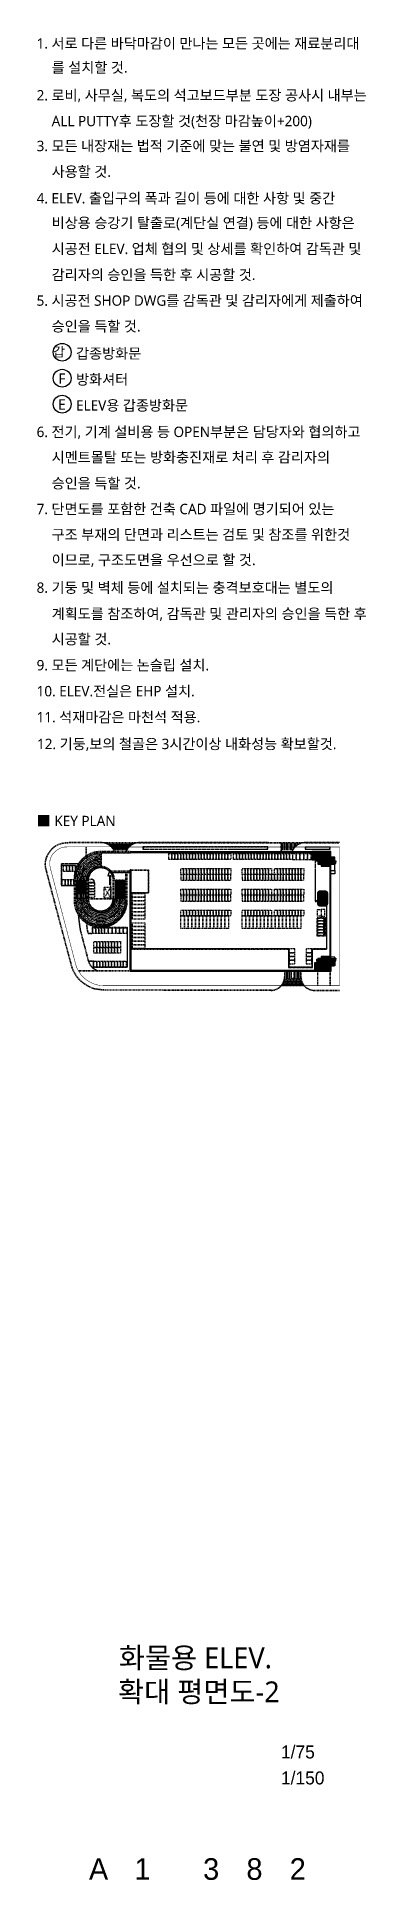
# Model space of a CAD drawing. Header units: millimetres. Extents: x -41190 to 206278, y 985 to 58902.
# Drawn here: x 116462 to 122165, y 1396 to 33346 of the extents above; entities that cross this region are included whole.
import ezdxf
from ezdxf.enums import TextEntityAlignment as Align

# ---------------------------------------------------------------- set-up
doc = ezdxf.new("R2010")
doc.units = ezdxf.units.MM
doc.header["$LTSCALE"] = 100
doc.header["$MEASUREMENT"] = 0
doc.header["$PDSIZE"] = -10
doc.linetypes.add('-HID', pattern=[2.5, 1.5, -1])
doc.linetypes.add('HIDDEN', pattern=[2, 1, -1])
doc.layers.get('0').update_dxf_attribs({"linetype": 'CONTINUOUS'})
for name, color, linetype in [('254', 254, 'CONTINUOUS'), ('ELE2', 3, 'CONTINUOUS'), ('ELE3', 6, 'CONTINUOUS'), ('ELE6', 8, 'CONTINUOUS'), ('ELE9', 9, 'CONTINUOUS'), ('ETC', 9, 'CONTINUOUS'), ('FAC', 6, 'CONTINUOUS'), ('FIN(패널-T75 글라스울)', 6, 'CONTINUOUS'), ('HAT-252', 252, 'CONTINUOUS'), ('LAND-2', 4, 'CONTINUOUS'), ('LAND-3', 9, 'CONTINUOUS'), ('LED', 7, 'CONTINUOUS'), ('TEXT', 3, 'CONTINUOUS'), ('TEXT(AXIS)', 2, 'CONTINUOUS'), ('TEXT(NOTE小)', 1, 'CONTINUOUS'), ('TEXT-TITLE', 6, 'CONTINUOUS'), ('TEXT-기입', 6, 'CONTINUOUS'), ('트렌치', 9, 'CONTINUOUS')]:
    doc.layers.add(name, color=color, linetype=linetype)
doc.styles.add('CGS', font='cgse', dxfattribs={"bigfont": 'cgs'})
doc.styles.add('나눔바른고딕', font='NanumBarunGothic.ttf')

msp = doc.modelspace()

# ---------------------------------------------------------------- texts
at = {"layer": 'TEXT', "style": '나눔바른고딕'}
msp.add_text('12. 기둥,보의 철골은 3시간이상 내화성능 확보할것.', height=180, dxfattribs=at).set_placement((116464, 21089.8), align=Align.MIDDLE_LEFT)
at = {"layer": 'TEXT-TITLE', "style": '나눔바른고딕'}
for s, p in [('화물용 ELEV. ', (119268.2, 5248.7)), ('확대 평면도-2', (119268.2, 4659.6))]:
    msp.add_text(s, height=360, dxfattribs=at).set_placement(p, align=Align.MIDDLE_CENTER)
at = {"layer": 'TEXT-기입', "style": 'CGS'}
for s, p in [('1/75', (120690.3, 3436.9)), ('1/150', (120690.3, 2986.9))]:
    msp.add_text(s, height=225, dxfattribs=at).set_placement(p, align=Align.BOTTOM_LEFT)
for s, p in [('A', (117530.8, 1588.4)), ('1', (118290.2, 1588.4)), ('3', (119480.8, 1588.4)), ('8', (120230.8, 1588.4)), ('2', (120980.8, 1588.4))]:
    msp.add_text(s, height=375, dxfattribs=at).set_placement(p, align=Align.MIDDLE_CENTER)

# ---------------------------------------------------------------- blocks, each defined once
blk = doc.blocks.new('갑종방화문표기')
at = {"layer": 'TEXT(NOTE小)'}
blk.add_circle((0, 0), 150, dxfattribs=at)
at = {"layer": 'TEXT(NOTE小)', "style": '나눔바른고딕'}
blk.add_text('갑', height=160, dxfattribs=at).set_placement((-53, 7), align=Align.MIDDLE_CENTER)
blk = doc.blocks.new('A$C4BDA14EB')
at = {"layer": 'TEXT(NOTE小)'}
blk.add_circle((515, 572), 515, dxfattribs=at)
at = {"layer": 'TEXT(NOTE小)', "style": '나눔바른고딕'}
blk.add_text('F', height=600, dxfattribs=at).set_placement((502, 554), align=Align.MIDDLE_CENTER)
blk = doc.blocks.new('A$C0853663C')
at = {"layer": 'TEXT(NOTE小)'}
blk.add_circle((515, 573), 515, dxfattribs=at)
at = {"layer": 'TEXT(NOTE小)', "style": '나눔바른고딕'}
blk.add_text('E', height=600, dxfattribs=at).set_placement((502, 554), align=Align.MIDDLE_CENTER)
blk = doc.blocks.new('NOTE')
for name, p, xscale, yscale, zscale in [('갑종방화문표기', (575, -5646), 1.030731055544951, 1.030731055544951, 1.030731055544951), ('A$C4BDA14EB', (420, -6268), 0.3, 0.3, 0.3), ('A$C0853663C', (420, -6718), 0.3, 0.3, 0.3)]:
    blk.add_blockref(name, p, dxfattribs=dict(xscale=xscale, yscale=yscale, zscale=zscale))
at = {"layer": 'TEXT', "style": '나눔바른고딕'}
for s, p in [('1. 서로 다른 바닥마감이 만나는 모든 곳에는 재료분리대', (132, -292)), ('를 설치할 것.', (393, -709)), ('2. 로비, 사무실, 복도의 석고보드부분 도장 공사시 내부는', (132, -1192)), ('ALL PUTTY후 도장할 것(천장 마감높이+200)', (393, -1638)), ('3. 모든 내장재는 법적 기준에 맞는 불연 및 방염자재를', (132, -2070)), ('사용할 것.', (393, -2516)), ('4. ELEV. 출입구의 폭과 길이 등에 대한 사항 및 중간', (132, -2976)), ('비상용 승강기 탈출로(계단실 연결) 등에 대한 사항은', (393, -3403)), ('시공전 ELEV. 업체 협의 및 상세를 확인하여 감독관 및', (393, -3853)), ('감리자의 승인을 득한 후 시공할 것.', (393, -4303)), ('5. 시공전 SHOP DWG를 감독관 및 감리자에게 제출하여', (132, -4750)), ('승인을 득할 것.', (393, -5196)), ('갑종방화문', (815, -5667)), ('방화셔터', (815, -6117)), ('ELEV용 갑종방화문', (815, -6567)), ('6. 전기, 기계 설비용 등 OPEN부분은 담당자와 협의하고', (132, -7026)), ('시멘트몰탈 또는 방화충진재로 처리 후 감리자의', (393, -7466)), ('승인을 득할 것.', (393, -7916)), ('7. 단면도를 포함한 건축 CAD 파일에 명기되어 있는', (132, -8363)), ('구조 부재의 단면과 리스트는 검토 및 참조를 위한것', (393, -8806)), ('이므로, 구조도면을 우선으로 할 것.', (393, -9246)), ('8. 기둥 및 벽체 등에 설치되는 충격보호대는 별도의', (132, -9726)), ('계획도를 참조하여, 감독관 및 관리자의 승인을 득한 후', (393, -10179)), ('시공할 것.', (393, -10619)), ('9. 모든 계단에는 논슬립 설치.', (132, -11070)), ('10. ELEV.전실은 EHP 설치.', (132, -11520)), ('11. 석재마감은 마천석 적용.', (132, -11970))]:
    blk.add_text(s, height=180, dxfattribs=at).set_placement(p, align=Align.MIDDLE_LEFT)
blk = doc.blocks.new('KEY PLAN_계단실G')
at = {"layer": 'ELE9', "linetype": '-HID', "ltscale": 0.1}
h = blk.add_hatch(dxfattribs=at)
h.set_pattern_fill('ANSI31', color=253, scale=29.4, angle=135)
h.set_pattern_definition([(180, (-8950.4118, -714689.1596), (-2e-16, -3.675), [])])
h.paths.add_polyline_path([(-4132, -107), (-4138, -107), (-4138, -336, -0.003049), (-4135, -336), (-4132, -336)])
h = blk.add_hatch(dxfattribs=at)
h.set_pattern_fill('ANSI31', color=253, scale=137.2, angle=135)
h.set_pattern_definition([(180, (-709787.08, -9474.785), (-1e-15, -17.15), [])])
h.paths.add_polyline_path([(-4569, -577), (-4569, -808), (-4383, -808), (-4383, -577)])
h = blk.add_hatch(dxfattribs=at)
h.set_pattern_fill('ANSI31', color=253, scale=137.2, angle=135)
h.set_pattern_definition([(180, (-709787.08, -9435.585), (-1e-15, -17.15), [])])
h.paths.add_polyline_path([(-3706, -891), (-3706, -577), (-3893, -577), (-3893, -891)])
at = {"layer": 'ELE2', "color": 253, "ltscale": 0.1}
for points in [[(-3625, -89), (-3625, -77), (-481, -77)], [(-3625, -89), (-481, -89)], [(-151, -295), (-163, -295), (-163, -1936), (-151, -1936), (-151, -295)], [(-430, -2156), (-3627, -2156), (-3627, -397)], [(-430, -2145), (-3616, -2145), (-3616, -397), (-3627, -397)], [(-335, -938), (-335, -957), (-256, -957), (-256, -938)], [(-430, -2156), (-430, -2145)]]:
    blk.add_lwpolyline(points, dxfattribs=at)
at = {"layer": 'ELE3', "color": 253, "ltscale": 0.1}
for points in [[(-151, -405), (-83, -405), (-83, -295)], [(-138, -2060), (-151, -2060), (-151, -2156), (-430, -2156)], [(-151, -1934), (-81, -1934), (-81, -2060), (-99, -2060)]]:
    blk.add_lwpolyline(points, dxfattribs=at)
at = {"layer": 'ELE6', "color": 253, "ltscale": 0.1}
for points in [[(-83, -239), (-64, -239)], [(-83, -244), (-66, -244)], [(-83, -249), (-66, -249)], [(-83, -254), (-66, -254)], [(-83, -287), (-64, -287), (-64, -259), (-83, -259)], [(-66, -259), (-66, -239)], [(-65, -259), (-65, -239)], [(-65, -244), (-64, -244)], [(-65, -249), (-64, -249)], [(-65, -254), (-64, -254)], [(-64, -239), (-64, -259)], [(-83, -405), (-83, -462), (-151, -462)], [(-81, -1934), (-81, -1907), (-151, -1907)], [(-81, -1924), (-64, -1924)], [(-81, -1929), (-66, -1929)], [(-81, -1934), (-66, -1934)], [(-81, -1938), (-66, -1938)], [(-81, -1972), (-64, -1972), (-64, -1943), (-81, -1943)], [(-66, -1943), (-66, -1924)], [(-65, -1943), (-65, -1924)], [(-65, -1929), (-64, -1929)], [(-65, -1934), (-64, -1934)], [(-65, -1938), (-64, -1938)], [(-64, -1924), (-64, -1943)]]:
    blk.add_lwpolyline(points, dxfattribs=at)
at = {"layer": 'ELE9', "color": 253, "linetype": '-HID', "ltscale": 0.1}
for p, q in [((-3625, -103), (-4138, -103)), ((-4573, -538), (-4573, -930)), ((-4569, -538), (-4569, -930)), ((-4383, -891), (-4383, -577)), ((-4379, -891), (-4379, -577)), ((-3979, -506), (-3979, -505)), ((-3979, -505), (-3972, -505)), ((-3979, -508), (-3979, -507)), ((-3979, -508), (-3979, -507)), ((-3979, -514), (-3979, -508)), ((-3979, -515), (-3979, -514)), ((-3979, -515), (-3979, -514)), ((-3979, -521), (-3979, -516)), ((-3979, -523), (-3979, -522)), ((-3979, -523), (-3979, -522)), ((-3979, -529), (-3979, -523)), ((-3979, -530), (-3979, -529)), ((-3979, -536), (-3979, -531)), ((-3979, -538), (-3979, -537)), ((-3979, -538), (-3979, -537)), ((-3979, -538), (-3979, -540)), ((-3979, -540), (-3972, -540)), ((-3979, -544), (-3979, -542)), ((-3979, -542), (-3972, -542)), ((-3979, -545), (-3979, -544)), ((-3979, -545), (-3979, -544)), ((-3979, -551), (-3979, -546)), ((-3979, -553), (-3979, -552)), ((-3979, -553), (-3979, -552)), ((-3979, -559), (-3979, -553)), ((-3979, -560), (-3979, -559)), ((-3979, -560), (-3979, -559)), ((-3979, -566), (-3979, -561)), ((-3979, -568), (-3979, -567)), ((-3979, -574), (-3979, -568)), ((-3979, -575), (-3979, -574)), ((-3979, -575), (-3979, -574)), ((-3979, -576), (-3979, -577)), ((-3979, -577), (-3972, -577)), ((-3979, -582), (-3979, -580)), ((-3979, -580), (-3972, -580)), ((-3979, -584), (-3979, -582)), ((-3979, -584), (-3979, -582)), ((-3979, -589), (-3979, -584)), ((-3979, -591), (-3979, -590)), ((-3979, -591), (-3979, -590)), ((-3979, -597), (-3979, -591)), ((-3979, -598), (-3979, -597)), ((-3979, -598), (-3979, -597)), ((-3979, -604), (-3979, -599)), ((-3979, -606), (-3979, -605)), ((-3979, -612), (-3979, -606)), ((-3979, -613), (-3979, -612)), ((-3979, -613), (-3979, -612)), ((-3979, -614), (-3979, -615)), ((-3979, -615), (-3972, -615)), ((-3979, -619), (-3979, -618)), ((-3979, -618), (-3972, -618)), ((-3979, -621), (-3979, -620)), ((-3979, -621), (-3979, -620)), ((-3979, -627), (-3979, -621)), ((-3979, -628), (-3979, -627)), ((-3979, -628), (-3979, -627)), ((-3979, -634), (-3979, -629)), ((-3979, -636), (-3979, -635)), ((-3979, -636), (-3979, -635)), ((-3979, -642), (-3979, -636)), ((-3978, -506), (-3978, -506)), ((-3978, -506), (-3973, -506)), ((-3978, -508), (-3978, -507)), ((-3978, -508), (-3978, -507)), ((-3978, -514), (-3978, -508)), ((-3978, -515), (-3978, -514)), ((-3978, -515), (-3978, -514)), ((-3978, -521), (-3978, -516)), ((-3978, -523), (-3978, -522)), ((-3978, -523), (-3978, -522)), ((-3978, -529), (-3978, -523)), ((-3978, -530), (-3978, -529)), ((-3978, -536), (-3978, -531)), ((-3978, -538), (-3978, -537)), ((-3978, -538), (-3978, -537)), ((-3978, -538), (-3978, -539)), ((-3978, -539), (-3973, -539)), ((-3978, -544), (-3978, -543)), ((-3978, -543), (-3973, -543)), ((-3978, -545), (-3978, -544)), ((-3978, -545), (-3978, -544)), ((-3978, -551), (-3978, -546)), ((-3978, -553), (-3978, -552)), ((-3978, -553), (-3978, -552)), ((-3978, -559), (-3978, -553)), ((-3978, -560), (-3978, -559)), ((-3978, -560), (-3978, -559)), ((-3978, -566), (-3978, -561)), ((-3978, -568), (-3978, -567)), ((-3978, -574), (-3978, -568)), ((-3978, -575), (-3978, -574)), ((-3978, -575), (-3978, -574)), ((-3978, -576), (-3973, -576)), ((-3978, -576), (-3978, -576)), ((-3978, -582), (-3978, -581)), ((-3978, -581), (-3973, -581)), ((-3978, -584), (-3978, -582)), ((-3978, -584), (-3978, -582)), ((-3978, -589), (-3978, -584)), ((-3978, -591), (-3978, -590)), ((-3978, -591), (-3978, -590)), ((-3978, -597), (-3978, -591)), ((-3978, -598), (-3978, -597)), ((-3978, -598), (-3978, -597)), ((-3978, -604), (-3978, -599)), ((-3978, -606), (-3978, -605)), ((-3978, -612), (-3978, -606)), ((-3978, -613), (-3978, -612)), ((-3978, -613), (-3978, -612)), ((-3978, -614), (-3973, -614)), ((-3978, -614), (-3978, -614)), ((-3978, -619), (-3978, -619)), ((-3978, -619), (-3973, -619)), ((-3978, -621), (-3978, -620)), ((-3978, -621), (-3978, -620)), ((-3978, -627), (-3978, -621)), ((-3978, -628), (-3978, -627)), ((-3978, -628), (-3978, -627)), ((-3978, -634), (-3978, -629)), ((-3978, -636), (-3978, -635)), ((-3978, -636), (-3978, -635)), ((-3978, -642), (-3978, -636)), ((-3973, -506), (-3973, -506)), ((-3973, -508), (-3973, -507)), ((-3973, -514), (-3973, -508)), ((-3973, -515), (-3973, -514)), ((-3973, -521), (-3973, -516)), ((-3973, -523), (-3973, -522)), ((-3973, -529), (-3973, -523)), ((-3973, -530), (-3973, -529)), ((-3973, -536), (-3973, -531)), ((-3973, -538), (-3973, -537)), ((-3973, -538), (-3973, -539)), ((-3973, -544), (-3973, -543)), ((-3973, -545), (-3973, -544)), ((-3973, -551), (-3973, -546)), ((-3973, -553), (-3973, -552)), ((-3973, -559), (-3973, -553)), ((-3973, -560), (-3973, -559)), ((-3973, -566), (-3973, -561)), ((-3973, -568), (-3973, -567)), ((-3973, -574), (-3973, -568)), ((-3973, -575), (-3973, -574)), ((-3973, -576), (-3973, -576)), ((-3973, -582), (-3973, -581)), ((-3973, -584), (-3973, -582)), ((-3973, -589), (-3973, -584)), ((-3973, -591), (-3973, -590)), ((-3973, -597), (-3973, -591)), ((-3973, -598), (-3973, -597)), ((-3973, -604), (-3973, -599)), ((-3973, -606), (-3973, -605)), ((-3973, -612), (-3973, -606)), ((-3973, -613), (-3973, -612)), ((-3973, -614), (-3973, -614)), ((-3973, -619), (-3973, -619)), ((-3973, -621), (-3973, -620)), ((-3973, -627), (-3973, -621)), ((-3973, -628), (-3973, -627)), ((-3973, -634), (-3973, -629)), ((-3973, -636), (-3973, -635)), ((-3973, -642), (-3973, -636)), ((-3972, -506), (-3972, -505)), ((-3972, -508), (-3972, -507)), ((-3972, -508), (-3972, -507)), ((-3972, -508), (-3972, -507)), ((-3972, -514), (-3972, -508)), ((-3972, -515), (-3972, -514)), ((-3972, -515), (-3972, -514)), ((-3972, -515), (-3972, -514)), ((-3972, -521), (-3972, -516)), ((-3972, -523), (-3972, -522)), ((-3972, -523), (-3972, -522)), ((-3972, -523), (-3972, -522)), ((-3972, -529), (-3972, -523)), ((-3972, -530), (-3972, -529)), ((-3972, -530), (-3972, -529)), ((-3972, -530), (-3972, -529)), ((-3972, -536), (-3972, -531)), ((-3972, -538), (-3972, -537)), ((-3972, -538), (-3972, -537)), ((-3972, -538), (-3972, -537)), ((-3972, -538), (-3972, -540)), ((-3972, -544), (-3972, -542)), ((-3972, -545), (-3972, -544)), ((-3972, -545), (-3972, -544)), ((-3972, -545), (-3972, -544)), ((-3972, -551), (-3972, -546)), ((-3972, -553), (-3972, -552)), ((-3972, -553), (-3972, -552)), ((-3972, -553), (-3972, -552)), ((-3972, -559), (-3972, -553)), ((-3972, -560), (-3972, -559)), ((-3972, -560), (-3972, -559)), ((-3972, -560), (-3972, -559)), ((-3972, -566), (-3972, -561)), ((-3972, -568), (-3972, -567)), ((-3972, -568), (-3972, -567)), ((-3972, -568), (-3972, -567)), ((-3972, -574), (-3972, -568)), ((-3972, -575), (-3972, -574)), ((-3972, -575), (-3972, -574)), ((-3972, -575), (-3972, -574)), ((-3972, -576), (-3972, -577)), ((-3972, -582), (-3972, -580)), ((-3972, -584), (-3972, -582)), ((-3972, -584), (-3972, -582)), ((-3972, -584), (-3972, -582)), ((-3972, -589), (-3972, -584)), ((-3972, -591), (-3972, -590)), ((-3972, -591), (-3972, -590)), ((-3972, -591), (-3972, -590)), ((-3972, -597), (-3972, -591)), ((-3972, -598), (-3972, -597)), ((-3972, -598), (-3972, -597)), ((-3972, -598), (-3972, -597)), ((-3972, -604), (-3972, -599)), ((-3972, -606), (-3972, -605)), ((-3972, -606), (-3972, -605)), ((-3972, -606), (-3972, -605)), ((-3972, -612), (-3972, -606)), ((-3972, -613), (-3972, -612)), ((-3972, -613), (-3972, -612)), ((-3972, -613), (-3972, -612)), ((-3972, -614), (-3972, -615)), ((-3972, -619), (-3972, -618)), ((-3972, -621), (-3972, -620)), ((-3972, -621), (-3972, -620)), ((-3972, -621), (-3972, -620)), ((-3972, -627), (-3972, -621)), ((-3972, -628), (-3972, -627)), ((-3972, -628), (-3972, -627)), ((-3972, -628), (-3972, -627)), ((-3972, -634), (-3972, -629)), ((-3972, -636), (-3972, -635)), ((-3972, -636), (-3972, -635)), ((-3972, -636), (-3972, -635)), ((-3972, -642), (-3972, -636)), ((-3965, -894), (-3965, -503)), ((-3896, -577), (-3896, -891)), ((-3893, -577), (-3893, -891)), ((-3706, -930), (-3706, -577)), ((-3702, -930), (-3702, -439)), ((-4569, -871), (-4383, -864)), ((-3979, -643), (-3979, -642)), ((-3979, -649), (-3979, -644)), ((-3979, -651), (-3979, -650)), ((-3979, -651), (-3979, -650)), ((-3979, -651), (-3979, -653)), ((-3979, -653), (-3972, -653)), ((-3978, -643), (-3978, -642)), ((-3978, -649), (-3978, -644)), ((-3978, -651), (-3978, -650)), ((-3978, -651), (-3978, -650)), ((-3978, -651), (-3978, -652)), ((-3978, -652), (-3973, -652)), ((-3973, -643), (-3973, -642)), ((-3973, -649), (-3973, -644)), ((-3973, -651), (-3973, -650)), ((-3973, -651), (-3973, -652)), ((-3972, -643), (-3972, -642)), ((-3972, -643), (-3972, -642)), ((-3972, -643), (-3972, -642)), ((-3972, -649), (-3972, -644)), ((-3972, -651), (-3972, -650)), ((-3972, -651), (-3972, -650)), ((-3972, -651), (-3972, -650)), ((-3972, -651), (-3972, -653))]:
    blk.add_line(p, q, dxfattribs=at)
for points in [[(-4019, -2483), (-4058, -2483), (-4117, -2479), (-4177, -2471), (-4242, -2461), (-4285, -2448), (-4330, -2427), (-4385, -2397), (-4436, -2362), (-4477, -2330), (-4517, -2294), (-4540, -2265), (-4567, -2229), (-4590, -2188), (-4623, -2124), (-4637, -2086), (-4766, -1601), (-5023, -631), (-5025, -623), (-5078, -421), (-5089, -375), (-5096, -334), (-5098, -293), (-5096, -259), (-5089, -219), (-5081, -191), (-5071, -163), (-5054, -124), (-4994, -41), (-4978, -25), (-4954, -4), (-4922, 19), (-4888, 39), (-4842, 58), (-4805, 68), (-4755, 76), (-4715, 78), (-4695, 77)], [(-4019, -2479), (-4058, -2479), (-4117, -2475), (-4176, -2467), (-4241, -2457), (-4284, -2444), (-4329, -2424), (-4383, -2393), (-4434, -2359), (-4474, -2327), (-4514, -2291), (-4537, -2263), (-4563, -2227), (-4587, -2187), (-4619, -2122), (-4633, -2084), (-4762, -1601), (-5021, -622), (-5074, -420), (-5085, -375), (-5092, -333), (-5094, -293), (-5092, -259), (-5085, -220), (-5077, -192), (-5068, -164), (-5050, -126), (-4991, -44), (-4975, -28), (-4952, -7), (-4920, 16), (-4887, 36), (-4841, 54), (-4804, 64), (-4755, 72), (-4715, 74), (-4695, 74)], [(-4119, 76), (-4695, 77)], [(-4119, 72), (-4695, 74)], [(-4387, -151), (-4388, 3)], [(-4384, -149), (-4384, 3)], [(-4119, 76), (-3478, 76)], [(-4046, 64), (-3552, 64)], [(-4016, 52), (-3581, 52)], [(-3995, 41), (-3603, 41)], [(-3978, 29), (-3620, 29)], [(-3963, 17), (-3635, 17)], [(-3951, 5), (-3647, 5)], [(-1012, 64), (-678, 64)], [(-1012, 52), (-707, 52)], [(-1012, 41), (-728, 41)], [(-1012, 29), (-746, 29)], [(-1012, 17), (-760, 17)], [(-1012, 5), (-773, 5)], [(-4525, -289), (-4824, -289), (-4824, -669), (-4598, -669), (-4598, -563)], [(-4528, -293), (-4820, -293), (-4820, -318)], [(-4573, -387), (-4573, -318), (-4820, -318)], [(-4573, -387), (-4573, -318), (-4820, -318)], [(-4336, -433), (-4504, -311)], [(-4328, -423), (-4491, -291)], [(-4320, -413), (-4477, -272)], [(-4311, -404), (-4461, -253)], [(-4301, -395), (-4445, -236)], [(-4292, -387), (-4428, -219)], [(-4282, -379), (-4409, -203)], [(-4271, -372), (-4390, -188)], [(-4260, -365), (-4370, -175)], [(-4249, -359), (-4349, -162)], [(-4237, -353), (-4327, -151)], [(-4225, -348), (-4305, -141)], [(-4213, -344), (-4282, -132)], [(-4201, -341), (-4259, -124)], [(-4188, -338), (-4235, -118)], [(-4176, -335), (-4211, -113)], [(-4163, -334), (-4187, -110)], [(-4150, -333), (-4162, -108)], [(-3625, -83), (-4138, -83)], [(-3621, -93), (-3621, -107), (-4138, -107)], [(-4138, -336), (-4138, -107)], [(-3940, -6), (-3658, -6)], [(-3931, -18), (-3668, -18)], [(-3923, -30), (-3676, -30)], [(-3915, -42), (-3683, -42)], [(-3625, -89), (-3625, -103)], [(-1012, -6), (-784, -6)], [(-1012, -18), (-793, -18)], [(-1012, -30), (-802, -30)], [(-1012, -42), (-809, -42)], [(-4577, -399), (-4577, -322), (-4820, -322), (-4820, -665), (-4602, -665), (-4602, -559), (-4598, -559)], [(-4584, -424), (-4628, -424), (-4628, -322), (-4577, -322), (-4577, -399)], [(-4383, -577), (-4573, -577)], [(-4381, -552), (-4569, -532)], [(-4382, -564), (-4569, -555)], [(-4380, -539), (-4568, -509)], [(-4377, -526), (-4566, -486)], [(-4374, -514), (-4562, -463)], [(-4371, -502), (-4558, -441)], [(-4366, -489), (-4552, -418)], [(-4361, -478), (-4545, -396)], [(-4356, -466), (-4536, -374)], [(-4350, -455), (-4527, -352)], [(-4343, -444), (-4516, -331)], [(-3965, -503), (-4014, -503)], [(-3961, -499), (-4010, -499)], [(-3969, -433), (-3627, -433)], [(-3964, -439), (-3627, -439)], [(-3961, -414), (-3627, -414)], [(-3961, -894), (-3961, -499)], [(-3896, -571), (-3702, -571)], [(-3896, -577), (-3702, -577)], [(-3616, -397), (-3313, -397), (-3313, -799), (-3613, -799)], [(-3616, -401), (-3317, -401), (-3317, -795), (-3613, -795)], [(-4573, -891), (-4379, -891)], [(-4379, -891), (-4573, -891)], [(-4569, -808), (-4383, -808)], [(-4569, -827), (-4383, -827)], [(-4569, -827), (-4383, -827)], [(-4569, -847), (-4383, -847)], [(-4383, -891), (-4569, -891)], [(-4382, -903), (-4569, -912)], [(-4381, -914), (-4569, -933)], [(-4380, -926), (-4568, -954)], [(-4378, -938), (-4566, -975)], [(-4375, -949), (-4564, -996)], [(-4353, -894), (-3922, -894)], [(-4353, -900), (-3922, -900)], [(-4079, -889), (-3961, -693)], [(-4079, -693), (-3961, -889)], [(-3901, -954), (-3713, -1005)], [(-3898, -942), (-3709, -982)], [(-3896, -891), (-3702, -891)], [(-3896, -929), (-3707, -959)], [(-3894, -916), (-3706, -936)], [(-3893, -904), (-3706, -913)], [(-4372, -961), (-4564, -1018)], [(-4369, -972), (-4555, -1038)], [(-4364, -983), (-4549, -1058)], [(-4360, -994), (-4542, -1079)], [(-4354, -1005), (-4534, -1099)], [(-4349, -1015), (-4525, -1119)], [(-4342, -1025), (-4515, -1138)], [(-4336, -1035), (-4504, -1157)], [(-4329, -1044), (-4492, -1176)], [(-4321, -1053), (-4479, -1193)], [(-4313, -1062), (-4465, -1211)], [(-4304, -1070), (-4450, -1227)], [(-4296, -1078), (-4434, -1243)], [(-4286, -1085), (-4418, -1258)], [(-4277, -1092), (-4401, -1272)], [(-4267, -1099), (-4382, -1285)], [(-4257, -1105), (-4364, -1297)], [(-4246, -1110), (-4344, -1309)], [(-4235, -1115), (-4324, -1319)], [(-4224, -1120), (-4303, -1328)], [(-4213, -1124), (-4282, -1336)], [(-4202, -1127), (-4261, -1343)], [(-4190, -1130), (-4239, -1349)], [(-4179, -1132), (-4217, -1354)], [(-4167, -1134), (-4194, -1357)], [(-4155, -1135), (-4172, -1360)], [(-4143, -1136), (-4149, -1361)], [(-4132, -1136), (-4126, -1361)], [(-4120, -1135), (-4103, -1360)], [(-4108, -1134), (-4081, -1357)], [(-4096, -1132), (-4058, -1354)], [(-4085, -1130), (-4036, -1349)], [(-4073, -1127), (-4014, -1343)], [(-4062, -1124), (-3993, -1336)], [(-4051, -1120), (-3972, -1328)], [(-4040, -1115), (-3951, -1319)], [(-4029, -1110), (-3931, -1309)], [(-4018, -1105), (-3912, -1297)], [(-4008, -1099), (-3893, -1285)], [(-3998, -1092), (-3875, -1272)], [(-3989, -1085), (-3857, -1258)], [(-3980, -1078), (-3841, -1243)], [(-3971, -1070), (-3825, -1227)], [(-3962, -1062), (-3810, -1211)], [(-3954, -1053), (-3796, -1193)], [(-3947, -1044), (-3783, -1176)], [(-3939, -1035), (-3771, -1157)], [(-3933, -1025), (-3760, -1138)], [(-3926, -1015), (-3750, -1119)], [(-3921, -1005), (-3741, -1099)], [(-3915, -994), (-3733, -1079)], [(-3911, -983), (-3726, -1058)], [(-3906, -972), (-3720, -1038)], [(-4496, -1436), (-4359, -1957), (-4351, -1984), (-4344, -2002), (-4336, -2019), (-4324, -2040), (-4311, -2059), (-4300, -2073), (-4287, -2087), (-4274, -2099), (-4256, -2112), (-4233, -2127), (-4214, -2138), (-4198, -2146), (-4191, -2148)], [(-4492, -1435), (-4355, -1956), (-4347, -1983), (-4341, -2000), (-4333, -2017), (-4320, -2038), (-4308, -2057), (-4297, -2071), (-4284, -2084), (-4271, -2096), (-4253, -2109), (-4231, -2123), (-4212, -2134), (-4196, -2142), (-4179, -2148)], [(-4141, -1395), (-3681, -1395), (-3681, -2084), (-4261, -2084), (-4261, -1979), (-4348, -1979)], [(-4141, -1391), (-3677, -1391), (-3677, -2088), (-4265, -2088), (-4265, -1983), (-4347, -1983)], [(-3627, -2148), (-4522, -2148)], [(-3627, -2154), (-4519, -2154)], [(-950, -2169), (-832, -2169)], [(-950, -2181), (-832, -2181)], [(-950, -2192), (-832, -2192)], [(-950, -2204), (-832, -2204)], [(-950, -2216), (-832, -2216)], [(-950, -2228), (-832, -2228)], [(-791, -2156), (-791, -2277), (-832, -2277), (-832, -2156)], [(-791, -2169), (-673, -2169)], [(-791, -2181), (-673, -2181)], [(-791, -2192), (-673, -2192)], [(-791, -2204), (-673, -2204)], [(-791, -2216), (-673, -2216)], [(-791, -2228), (-673, -2228)], [(-1005, -2402), (-618, -2402)], [(-997, -2392), (-625, -2392)], [(-989, -2380), (-634, -2380)], [(-982, -2369), (-641, -2369)], [(-975, -2357), (-648, -2357)], [(-970, -2345), (-653, -2345)], [(-965, -2333), (-658, -2333)], [(-961, -2322), (-662, -2322)], [(-957, -2310), (-666, -2310)], [(-955, -2298), (-668, -2298)], [(-952, -2286), (-670, -2286)], [(-951, -2275), (-832, -2275)], [(-950, -2239), (-832, -2239)], [(-950, -2251), (-832, -2251)], [(-950, -2263), (-832, -2263)], [(-791, -2239), (-673, -2239)], [(-791, -2251), (-673, -2251)], [(-791, -2263), (-673, -2263)], [(-791, -2275), (-672, -2275)]]:
    blk.add_lwpolyline(points, dxfattribs=at)
for points in [[(-4119, 76), (-4119, 76, -0.313556), (-3898, -77)], [(-4119, 72, -0.311828), (-3903, -77, -0.311828)], [(-3625, -77), (-4138, -77, 0.414214), (-4598, -538), (-4598, -930, 1), (-3677, -930), (-3677, -439)], [(-3922, -83), (-4138, -83, 0.414214), (-4592, -538), (-4592, -930, 1), (-3683, -930), (-3683, -439)], [(-3799, -577), (-3799, -930, -1), (-4476, -930), (-4476, -558, -0.414214), (-4138, -220)], [(-4359, -891, 1), (-3916, -891), (-3916, -577, 1), (-4359, -577), (-4359, -891)], [(-4353, -891, 1), (-3922, -891), (-3922, -577, 1), (-4353, -577), (-4353, -891)], [(-4353, -561), (-4302, -561, -0.393426), (-4247, -612), (-4353, -612), (-4353, -895)], [(-4352, -557), (-4302, -557, -0.414214), (-4243, -616), (-4349, -616), (-4349, -895)], [(-4014, -503, -0.204235), (-3982, -428, -0.204235)], [(-4010, -499, -0.193955), (-3979, -431, -0.193955)], [(-3978, -506, 0.259476), (-3979, -506, 0.259476), (-3979, -506, 1)], [(-3979, -507, 0.179535), (-3979, -507, 1)], [(-3979, -508, 0.179535), (-3979, -508, 1)], [(-3979, -508, 0.556415), (-3978, -508, 1)], [(-3978, -514, 0.259476), (-3979, -514, 0.259476), (-3979, -514, 1)], [(-3979, -514, 0.179535), (-3979, -514, 1)], [(-3979, -515, 0.179535), (-3979, -515, 1)], [(-3979, -516, 0.556415), (-3978, -516, 1)], [(-3978, -521, 0.259476), (-3979, -521, 0.259476), (-3979, -521, 1)], [(-3979, -522, 0.179535), (-3979, -522, 1)], [(-3979, -523, 0.179535), (-3979, -523, 1)], [(-3979, -523, 0.556415), (-3978, -523, 1)], [(-3978, -529, 0.259476), (-3979, -529, 0.259476), (-3979, -529, 1)], [(-3979, -529, 0.179535), (-3979, -529, 1)], [(-3979, -530, 0.179535), (-3979, -530, 1)], [(-3979, -531, 0.556415), (-3978, -531, 1)], [(-3978, -536, 0.259476), (-3979, -536, 0.259476), (-3979, -536, 1)], [(-3979, -537, 0.179535), (-3979, -537, 1)], [(-3979, -538, 0.179535), (-3979, -538, 1)], [(-3979, -538, 0.556415), (-3978, -538, 1)], [(-3979, -544, 0.179535), (-3979, -544, 1)], [(-3978, -544, 0.259476), (-3979, -544, 0.259476), (-3979, -544, 1)], [(-3979, -545, 0.179535), (-3979, -545, 1)], [(-3979, -546, 0.556415), (-3978, -546, 1)], [(-3978, -551, 0.259476), (-3979, -551, 0.259476), (-3979, -551, 1)], [(-3979, -552, 0.179535), (-3979, -552, 1)], [(-3979, -553, 0.556415), (-3978, -553, 1)], [(-3979, -553, 0.179535), (-3979, -553, 1)], [(-3978, -559, 0.259476), (-3979, -558, 0.259476), (-3979, -559, 1)], [(-3979, -559, 0.179535), (-3979, -559, 1)], [(-3979, -560, 0.179535), (-3979, -560, 1)], [(-3979, -561, 0.556415), (-3978, -561, 1)], [(-3978, -566, 0.259476), (-3979, -566, 0.259476), (-3979, -566, 1)], [(-3979, -567, 0.179535), (-3979, -567, 1)], [(-3979, -568, 0.179535), (-3979, -568, 1)], [(-3979, -568, 0.556415), (-3978, -568, 1)], [(-3978, -574, 0.259476), (-3979, -573, 0.259476), (-3979, -574, 1)], [(-3979, -574, 0.179535), (-3979, -574, 1)], [(-3979, -575, 0.179535), (-3979, -575, 1)], [(-3979, -576, 0.556415), (-3978, -576, 1)], [(-3979, -582, 0.179535), (-3979, -583, 1)], [(-3978, -582, 0.259476), (-3979, -582, 0.259476), (-3979, -582, 1)], [(-3979, -583, 0.179535), (-3979, -584, 1)], [(-3979, -584, 0.556415), (-3978, -584, 1)], [(-3978, -589, 0.259476), (-3979, -589, 0.259476), (-3979, -589, 1)], [(-3979, -590, 0.179535), (-3979, -590, 1)], [(-3979, -591, 0.556415), (-3978, -591, 1)], [(-3979, -591, 0.179535), (-3979, -591, 1)], [(-3978, -597, 0.259476), (-3979, -597, 0.259476), (-3979, -597, 1)], [(-3979, -597, 0.179535), (-3979, -598, 1)], [(-3979, -598, 0.179535), (-3979, -598, 1)], [(-3979, -599, 0.556415), (-3978, -599, 1)], [(-3978, -604, 0.259476), (-3979, -604, 0.259476), (-3979, -604, 1)], [(-3979, -605, 0.179535), (-3979, -605, 1)], [(-3979, -606, 0.179535), (-3979, -606, 1)], [(-3979, -606, 0.556415), (-3978, -606, 1)], [(-3978, -612, 0.259476), (-3979, -612, 0.259476), (-3979, -612, 1)], [(-3979, -612, 0.179535), (-3979, -612, 1)], [(-3979, -613, 0.179535), (-3979, -613, 1)], [(-3979, -614, 0.556415), (-3978, -614, 1)], [(-3978, -619, 0.259476), (-3979, -619, 0.259476), (-3979, -619, 1)], [(-3979, -620, 0.179535), (-3979, -620, 1)], [(-3979, -621, 0.179535), (-3979, -621, 1)], [(-3979, -621, 0.556415), (-3978, -621, 1)], [(-3978, -627, 0.259476), (-3979, -627, 0.259476), (-3979, -627, 1)], [(-3979, -627, 0.179535), (-3979, -627, 1)], [(-3979, -628, 0.179535), (-3979, -628, 1)], [(-3979, -629, 0.556415), (-3978, -629, 1)], [(-3978, -634, 0.259476), (-3979, -634, 0.259476), (-3979, -634, 1)], [(-3979, -635, 0.179535), (-3979, -635, 1)], [(-3979, -636, 0.179535), (-3979, -636, 1)], [(-3979, -636, 0.556415), (-3978, -636, 1)], [(-3978, -507, 0.179535), (-3978, -507, 0.259476)], [(-3978, -508, 0.179535), (-3978, -508, 0.259476)], [(-3978, -514, 0.179535), (-3978, -514, 0.259476)], [(-3978, -515, 0.179535), (-3978, -515, 0.259476)], [(-3978, -522, 0.179535), (-3978, -522, 0.259476)], [(-3978, -523, 0.179535), (-3978, -523, 0.259476)], [(-3978, -529, 0.179535), (-3978, -529, 0.259476)], [(-3978, -530, 0.179535), (-3978, -530, 0.259476)], [(-3978, -537, 0.179535), (-3978, -537, 0.259476)], [(-3978, -538, 0.179535), (-3978, -538, 0.259476)], [(-3978, -544, 0.179535), (-3978, -544, 0.259476)], [(-3978, -545, 0.179535), (-3978, -545, 0.259476)], [(-3978, -552, 0.179535), (-3978, -552, 0.259476)], [(-3978, -553, 0.179535), (-3978, -553, 0.259476)], [(-3978, -559, 0.179535), (-3978, -559, 0.259476)], [(-3978, -560, 0.179535), (-3978, -560, 0.259476)], [(-3978, -567, 0.179535), (-3978, -567, 0.259476)], [(-3978, -568, 0.179535), (-3978, -568, 0.259476)], [(-3978, -574, 0.179535), (-3978, -574, 0.259476)], [(-3978, -575, 0.179535), (-3978, -575, 0.259476)], [(-3978, -583, 0.179535), (-3978, -582, 0.259476)], [(-3978, -584, 0.179535), (-3978, -583, 0.259476)], [(-3978, -590, 0.179535), (-3978, -590, 0.259476)], [(-3978, -591, 0.179535), (-3978, -591, 0.259476)], [(-3978, -598, 0.179535), (-3978, -597, 0.259476)], [(-3978, -598, 0.179535), (-3978, -598, 0.259476)], [(-3978, -605, 0.179535), (-3978, -605, 0.259476)], [(-3978, -606, 0.179535), (-3978, -606, 0.259476)], [(-3978, -612, 0.179535), (-3978, -612, 0.259476)], [(-3978, -613, 0.179535), (-3978, -613, 0.259476)], [(-3978, -620, 0.179535), (-3978, -620, 0.259476)], [(-3978, -621, 0.179535), (-3978, -621, 0.259476)], [(-3978, -627, 0.179535), (-3978, -627, 0.259476)], [(-3978, -628, 0.179535), (-3978, -628, 0.259476)], [(-3978, -635, 0.179535), (-3978, -635, 0.259476)], [(-3978, -636, 0.179535), (-3978, -636, 0.259476)], [(-3972, -506, -0.259476), (-3972, -506, -0.259476), (-3972, -506, -1)], [(-3972, -507, -0.179535), (-3972, -507, -1)], [(-3972, -507, -0.179535), (-3972, -507, -0.259476)], [(-3972, -508, -0.556415), (-3972, -508, -1)], [(-3972, -508, -0.179535), (-3972, -508, -0.259476)], [(-3972, -508, -0.179535), (-3972, -508, -1)], [(-3972, -514, -0.259476), (-3972, -514, -0.259476), (-3972, -514, -1)], [(-3972, -514, -0.179535), (-3972, -514, -1)], [(-3972, -514, -0.179535), (-3972, -514, -0.259476)], [(-3972, -515, -0.179535), (-3972, -515, -0.259476)], [(-3972, -515, -0.179535), (-3972, -515, -1)], [(-3972, -516, -0.556415), (-3972, -516, -1)], [(-3972, -521, -0.259476), (-3972, -521, -0.259476), (-3972, -521, -1)], [(-3972, -522, -0.179535), (-3972, -522, -1)], [(-3972, -522, -0.179535), (-3972, -522, -0.259476)], [(-3972, -523, -0.179535), (-3972, -523, -0.259476)], [(-3972, -523, -0.179535), (-3972, -523, -1)], [(-3972, -523, -0.556415), (-3972, -523, -1)], [(-3972, -529, -0.179535), (-3972, -529, -1)], [(-3972, -529, -0.179535), (-3972, -529, -0.259476)], [(-3972, -529, -0.259476), (-3972, -529, -0.259476), (-3972, -529, -1)], [(-3972, -530, -0.179535), (-3972, -530, -0.259476)], [(-3972, -530, -0.179535), (-3972, -530, -1)], [(-3972, -531, -0.556415), (-3972, -531, -1)], [(-3972, -536, -0.259476), (-3972, -536, -0.259476), (-3972, -536, -1)], [(-3972, -537, -0.179535), (-3972, -537, -1)], [(-3972, -537, -0.179535), (-3972, -537, -0.259476)], [(-3972, -538, -0.179535), (-3972, -538, -0.259476)], [(-3972, -538, -0.179535), (-3972, -538, -1)], [(-3972, -538, -0.556415), (-3972, -538, -1)], [(-3972, -544, -0.259476), (-3972, -544, -0.259476), (-3972, -544, -1)], [(-3972, -544, -0.179535), (-3972, -544, -1)], [(-3972, -544, -0.179535), (-3972, -544, -0.259476)], [(-3972, -545, -0.179535), (-3972, -545, -0.259476)], [(-3972, -545, -0.179535), (-3972, -545, -1)], [(-3972, -546, -0.556415), (-3972, -546, -1)], [(-3972, -551, -0.259476), (-3972, -551, -0.259476), (-3972, -551, -1)], [(-3972, -552, -0.179535), (-3972, -552, -1)], [(-3972, -552, -0.179535), (-3972, -552, -0.259476)], [(-3972, -553, -0.556415), (-3972, -553, -1)], [(-3972, -553, -0.179535), (-3972, -553, -0.259476)], [(-3972, -553, -0.179535), (-3972, -553, -1)], [(-3972, -559, -0.259476), (-3972, -558, -0.259476), (-3972, -559, -1)], [(-3972, -559, -0.179535), (-3972, -559, -1)], [(-3972, -559, -0.179535), (-3972, -559, -0.259476)], [(-3972, -560, -0.179535), (-3972, -560, -0.259476)], [(-3972, -560, -0.179535), (-3972, -560, -1)], [(-3972, -561, -0.556415), (-3972, -561, -1)], [(-3972, -566, -0.259476), (-3972, -566, -0.259476), (-3972, -566, -1)], [(-3972, -567, -0.179535), (-3972, -567, -1)], [(-3972, -567, -0.179535), (-3972, -567, -0.259476)], [(-3972, -568, -0.556415), (-3972, -568, -1)], [(-3972, -568, -0.179535), (-3972, -568, -0.259476)], [(-3972, -568, -0.179535), (-3972, -568, -1)], [(-3972, -574, -0.259476), (-3972, -573, -0.259476), (-3972, -574, -1)], [(-3972, -574, -0.179535), (-3972, -574, -1)], [(-3972, -574, -0.179535), (-3972, -574, -0.259476)], [(-3972, -575, -0.179535), (-3972, -575, -0.259476)], [(-3972, -575, -0.179535), (-3972, -575, -1)], [(-3972, -576, -0.556415), (-3972, -576, -1)], [(-3972, -582, -0.259476), (-3972, -582, -0.259476), (-3972, -582, -1)], [(-3972, -582, -0.179535), (-3972, -583, -1)], [(-3972, -583, -0.179535), (-3972, -582, -0.259476)], [(-3972, -584, -0.179535), (-3972, -583, -0.259476)], [(-3972, -583, -0.179535), (-3972, -584, -1)], [(-3972, -584, -0.556415), (-3972, -584, -1)], [(-3972, -589, -0.259476), (-3972, -589, -0.259476), (-3972, -589, -1)], [(-3972, -590, -0.179535), (-3972, -590, -1)], [(-3972, -590, -0.179535), (-3972, -590, -0.259476)], [(-3972, -591, -0.556415), (-3972, -591, -1)], [(-3972, -591, -0.179535), (-3972, -591, -0.259476)], [(-3972, -591, -0.179535), (-3972, -591, -1)], [(-3972, -597, -0.179535), (-3972, -598, -1)], [(-3972, -598, -0.179535), (-3972, -597, -0.259476)], [(-3972, -597, -0.259476), (-3972, -597, -0.259476), (-3972, -597, -1)], [(-3972, -598, -0.179535), (-3972, -598, -0.259476)], [(-3972, -598, -0.179535), (-3972, -598, -1)], [(-3972, -599, -0.556415), (-3972, -599, -1)], [(-3972, -604, -0.259476), (-3972, -604, -0.259476), (-3972, -604, -1)], [(-3972, -605, -0.179535), (-3972, -605, -1)], [(-3972, -605, -0.179535), (-3972, -605, -0.259476)], [(-3972, -606, -0.556415), (-3972, -606, -1)], [(-3972, -606, -0.179535), (-3972, -606, -0.259476)], [(-3972, -606, -0.179535), (-3972, -606, -1)], [(-3972, -612, -0.179535), (-3972, -612, -1)], [(-3972, -612, -0.179535), (-3972, -612, -0.259476)], [(-3972, -612, -0.259476), (-3972, -612, -0.259476), (-3972, -612, -1)], [(-3972, -613, -0.179535), (-3972, -613, -0.259476)], [(-3972, -613, -0.179535), (-3972, -613, -1)], [(-3972, -614, -0.556415), (-3972, -614, -1)], [(-3972, -619, -0.259476), (-3972, -619, -0.259476), (-3972, -619, -1)], [(-3972, -620, -0.179535), (-3972, -620, -1)], [(-3972, -620, -0.179535), (-3972, -620, -0.259476)], [(-3972, -621, -0.556415), (-3972, -621, -1)], [(-3972, -621, -0.179535), (-3972, -621, -0.259476)], [(-3972, -621, -0.179535), (-3972, -621, -1)], [(-3972, -627, -0.259476), (-3972, -627, -0.259476), (-3972, -627, -1)], [(-3972, -627, -0.179535), (-3972, -627, -1)], [(-3972, -627, -0.179535), (-3972, -627, -0.259476)], [(-3972, -628, -0.179535), (-3972, -628, -0.259476)], [(-3972, -628, -0.179535), (-3972, -628, -1)], [(-3972, -629, -0.556415), (-3972, -629, -1)], [(-3972, -634, -0.259476), (-3972, -634, -0.259476), (-3972, -634, -1)], [(-3972, -635, -0.179535), (-3972, -635, -1)], [(-3972, -635, -0.179535), (-3972, -635, -0.259476)], [(-3972, -636, -0.179535), (-3972, -636, -0.259476)], [(-3972, -636, -0.179535), (-3972, -636, -1)], [(-3972, -636, -0.556415), (-3972, -636, -1)], [(-3978, -642, 0.259476), (-3979, -642, 0.259476), (-3979, -642, 1)], [(-3979, -642, 0.179535), (-3979, -642, 1)], [(-3979, -643, 0.179535), (-3979, -643, 1)], [(-3979, -644, 0.556415), (-3978, -644, 1)], [(-3978, -649, 0.259476), (-3979, -649, 0.259476), (-3979, -649, 1)], [(-3979, -650, 0.179535), (-3979, -650, 1)], [(-3979, -651, 0.179535), (-3979, -651, 1)], [(-3979, -651, 0.556415), (-3978, -651, 1)], [(-3978, -642, 0.179535), (-3978, -642, 0.259476)], [(-3978, -643, 0.179535), (-3978, -643, 0.259476)], [(-3978, -650, 0.179535), (-3978, -650, 0.259476)], [(-3978, -651, 0.179535), (-3978, -651, 0.259476)], [(-3972, -642, -0.179535), (-3972, -642, -1)], [(-3972, -642, -0.179535), (-3972, -642, -0.259476)], [(-3972, -642, -0.259476), (-3972, -642, -0.259476), (-3972, -642, -1)], [(-3972, -643, -0.179535), (-3972, -643, -0.259476)], [(-3972, -643, -0.179535), (-3972, -643, -1)], [(-3972, -644, -0.556415), (-3972, -644, -1)], [(-3972, -649, -0.259476), (-3972, -649, -0.259476), (-3972, -649, -1)], [(-3972, -650, -0.179535), (-3972, -650, -1)], [(-3972, -650, -0.179535), (-3972, -650, -0.259476)], [(-3972, -651, -0.179535), (-3972, -651, -0.259476)], [(-3972, -651, -0.179535), (-3972, -651, -1)], [(-3972, -651, -0.556415), (-3972, -651, -1)], [(-4496, -1436, -0.017012), (-4527, -1176, -0.017012)], [(-4492, -1435, -0.016514), (-4523, -1183, -0.016514)], [(-4141, -1395), (-4279, -1395), (-4279, -1500), (-4357, -1500), (-4370, -1450, -0.009125), (-4390, -1315, -0.009125)], [(-4386, -1318, 0.008891), (-4367, -1449), (-4354, -1496), (-4283, -1496), (-4283, -1391), (-4141, -1391)]]:
    blk.add_lwpolyline(points, format="xyb", dxfattribs=at)
for points in [[(-4132, -336), (-4138, -336), (-4138, -107), (-4132, -107)], [(-2956, -113), (-2905, -113), (-2905, -215), (-2956, -215)], [(-2905, -113), (-2854, -113), (-2854, -215), (-2905, -215)], [(-2854, -113), (-2803, -113), (-2803, -215), (-2854, -215)], [(-2803, -113), (-2752, -113), (-2752, -215), (-2803, -215)], [(-2752, -113), (-2701, -113), (-2701, -215), (-2752, -215)], [(-2701, -113), (-2650, -113), (-2650, -215), (-2701, -215)], [(-2650, -113), (-2599, -113), (-2599, -215), (-2650, -215)], [(-2599, -113), (-2548, -113), (-2548, -215), (-2599, -215)], [(-2548, -113), (-2497, -113), (-2497, -215), (-2548, -215)], [(-2497, -113), (-2446, -113), (-2446, -215), (-2497, -215)], [(-2446, -113), (-2395, -113), (-2395, -215), (-2446, -215)], [(-2395, -113), (-2344, -113), (-2344, -215), (-2395, -215)], [(-2344, -113), (-2293, -113), (-2293, -215), (-2344, -215)], [(-2293, -113), (-2242, -113), (-2242, -215), (-2293, -215)], [(-2242, -113), (-2191, -113), (-2191, -215), (-2242, -215)], [(-2191, -113), (-2140, -113), (-2140, -215), (-2191, -215)], [(-2140, -113), (-2089, -113), (-2089, -215), (-2140, -215)], [(-2089, -113), (-2038, -113), (-2038, -215), (-2089, -215)], [(-2038, -113), (-1987, -113), (-1987, -215), (-2038, -215)], [(-1987, -113), (-1936, -113), (-1936, -215), (-1987, -215)], [(-1936, -113), (-1886, -113), (-1886, -215), (-1936, -215)], [(-1835, -113), (-1784, -113), (-1784, -215), (-1835, -215)], [(-1784, -113), (-1733, -113), (-1733, -215), (-1784, -215)], [(-1733, -113), (-1682, -113), (-1682, -215), (-1733, -215)], [(-1682, -113), (-1631, -113), (-1631, -215), (-1682, -215)], [(-1631, -113), (-1580, -113), (-1580, -215), (-1631, -215)], [(-1580, -113), (-1529, -113), (-1529, -215), (-1580, -215)], [(-1529, -113), (-1478, -113), (-1478, -215), (-1529, -215)], [(-1478, -113), (-1427, -113), (-1427, -215), (-1478, -215)], [(-1427, -113), (-1376, -113), (-1376, -215), (-1427, -215)], [(-1376, -113), (-1325, -113), (-1325, -215), (-1376, -215)], [(-1325, -113), (-1274, -113), (-1274, -215), (-1325, -215)], [(-1274, -113), (-1223, -113), (-1223, -215), (-1274, -215)], [(-1223, -113), (-1172, -113), (-1172, -215), (-1223, -215)], [(-1172, -113), (-1121, -113), (-1121, -215), (-1172, -215)], [(-1121, -113), (-1070, -113), (-1070, -215), (-1121, -215)], [(-1070, -113), (-1019, -113), (-1019, -215), (-1070, -215)], [(-1019, -113), (-968, -113), (-968, -215), (-1019, -215)], [(-968, -113), (-917, -113), (-917, -215), (-968, -215)], [(-917, -113), (-866, -113), (-866, -215), (-917, -215)], [(-866, -113), (-815, -113), (-815, -215), (-866, -215)], [(-815, -215), (-751, -215), (-751, -117), (-815, -117)], [(-751, -215), (-686, -215), (-686, -117), (-751, -117)], [(-686, -215), (-621, -215), (-621, -117), (-686, -117)], [(-621, -215), (-557, -215), (-557, -117), (-621, -117)], [(-557, -215), (-492, -215), (-492, -117), (-557, -117)], [(-4755, -665), (-4806, -665), (-4806, -563), (-4755, -563)], [(-4729, -424), (-4780, -424), (-4780, -322), (-4729, -322)], [(-4704, -665), (-4755, -665), (-4755, -563), (-4704, -563)], [(-4679, -424), (-4729, -424), (-4729, -322), (-4679, -322)], [(-4653, -665), (-4704, -665), (-4704, -563), (-4653, -563)], [(-4628, -424), (-4679, -424), (-4679, -322), (-4628, -322)], [(-4602, -665), (-4653, -665), (-4653, -563), (-4602, -563)], [(-4243, -671), (-4345, -671), (-4345, -620), (-4243, -620)], [(-3977, -506), (-3976, -506), (-3976, -505), (-3976, -505), (-3976, -505), (-3977, -505), (-3977, -505), (-3977, -505)], [(-3977, -539), (-3976, -539), (-3976, -539), (-3976, -539), (-3976, -540), (-3977, -540), (-3977, -539), (-3977, -539)], [(-3977, -543), (-3976, -543), (-3976, -543), (-3976, -543), (-3976, -542), (-3977, -542), (-3977, -543), (-3977, -543)], [(-3977, -576), (-3976, -576), (-3976, -577), (-3976, -577), (-3976, -577), (-3977, -577), (-3977, -577), (-3977, -577)], [(-3977, -581), (-3976, -581), (-3976, -581), (-3976, -581), (-3976, -581), (-3977, -581), (-3977, -581), (-3977, -581)], [(-3977, -615), (-3976, -615), (-3976, -615), (-3976, -615), (-3976, -615), (-3977, -615), (-3977, -615), (-3977, -615)], [(-3977, -619), (-3976, -619), (-3976, -618), (-3976, -618), (-3976, -618), (-3977, -618), (-3977, -618), (-3977, -618)], [(-3974, -506), (-3974, -506), (-3974, -505), (-3974, -505), (-3974, -505), (-3974, -505), (-3974, -505), (-3974, -505)], [(-3974, -539), (-3974, -539), (-3974, -539), (-3974, -539), (-3974, -540), (-3974, -540), (-3974, -539), (-3974, -539)], [(-3974, -543), (-3974, -543), (-3974, -543), (-3974, -543), (-3974, -542), (-3974, -542), (-3974, -543), (-3974, -543)], [(-3974, -576), (-3974, -576), (-3974, -577), (-3974, -577), (-3974, -577), (-3974, -577), (-3974, -577), (-3974, -577)], [(-3974, -581), (-3974, -581), (-3974, -581), (-3974, -581), (-3974, -581), (-3974, -581), (-3974, -581), (-3974, -581)], [(-3974, -615), (-3974, -615), (-3974, -615), (-3974, -615), (-3974, -615), (-3974, -615), (-3974, -615), (-3974, -615)], [(-3974, -619), (-3974, -619), (-3974, -618), (-3974, -618), (-3974, -618), (-3974, -618), (-3974, -618), (-3974, -618)], [(-2752, -371), (-2701, -371), (-2701, -473), (-2752, -473)], [(-2752, -575), (-2701, -575), (-2701, -473), (-2752, -473)], [(-2701, -371), (-2650, -371), (-2650, -473), (-2701, -473)], [(-2701, -575), (-2650, -575), (-2650, -473), (-2701, -473)], [(-2650, -371), (-2599, -371), (-2599, -473), (-2650, -473)], [(-2650, -575), (-2599, -575), (-2599, -473), (-2650, -473)], [(-2599, -371), (-2548, -371), (-2548, -473), (-2599, -473)], [(-2599, -575), (-2548, -575), (-2548, -473), (-2599, -473)], [(-2548, -371), (-2497, -371), (-2497, -473), (-2548, -473)], [(-2548, -575), (-2497, -575), (-2497, -473), (-2548, -473)], [(-2497, -371), (-2446, -371), (-2446, -473), (-2497, -473)], [(-2497, -575), (-2446, -575), (-2446, -473), (-2497, -473)], [(-2446, -371), (-2395, -371), (-2395, -473), (-2446, -473)], [(-2446, -575), (-2395, -575), (-2395, -473), (-2446, -473)], [(-2395, -371), (-2344, -371), (-2344, -473), (-2395, -473)], [(-2395, -575), (-2344, -575), (-2344, -473), (-2395, -473)], [(-2344, -371), (-2293, -371), (-2293, -473), (-2344, -473)], [(-2344, -575), (-2293, -575), (-2293, -473), (-2344, -473)], [(-2293, -371), (-2242, -371), (-2242, -473), (-2293, -473)], [(-2293, -575), (-2242, -575), (-2242, -473), (-2293, -473)], [(-2242, -371), (-2191, -371), (-2191, -473), (-2242, -473)], [(-2242, -575), (-2191, -575), (-2191, -473), (-2242, -473)], [(-2191, -371), (-2140, -371), (-2140, -473), (-2191, -473)], [(-2191, -575), (-2140, -575), (-2140, -473), (-2191, -473)], [(-2140, -371), (-2089, -371), (-2089, -473), (-2140, -473)], [(-2140, -575), (-2089, -575), (-2089, -473), (-2140, -473)], [(-2089, -371), (-2038, -371), (-2038, -473), (-2089, -473)], [(-2089, -575), (-2038, -575), (-2038, -473), (-2089, -473)], [(-2038, -371), (-1987, -371), (-1987, -473), (-2038, -473)], [(-2038, -575), (-1987, -575), (-1987, -473), (-2038, -473)], [(-1987, -371), (-1936, -371), (-1936, -473), (-1987, -473)], [(-1987, -575), (-1936, -575), (-1936, -473), (-1987, -473)], [(-1936, -371), (-1886, -371), (-1886, -473), (-1936, -473)], [(-1936, -575), (-1886, -575), (-1886, -473), (-1936, -473)], [(-1689, -371), (-1638, -371), (-1638, -473), (-1689, -473)], [(-1689, -575), (-1638, -575), (-1638, -473), (-1689, -473)], [(-1638, -371), (-1587, -371), (-1587, -473), (-1638, -473)], [(-1638, -575), (-1587, -575), (-1587, -473), (-1638, -473)], [(-1587, -371), (-1536, -371), (-1536, -473), (-1587, -473)], [(-1587, -575), (-1536, -575), (-1536, -473), (-1587, -473)], [(-1536, -371), (-1485, -371), (-1485, -473), (-1536, -473)], [(-1536, -575), (-1485, -575), (-1485, -473), (-1536, -473)], [(-1485, -371), (-1434, -371), (-1434, -473), (-1485, -473)], [(-1485, -575), (-1434, -575), (-1434, -473), (-1485, -473)], [(-1434, -371), (-1383, -371), (-1383, -473), (-1434, -473)], [(-1434, -575), (-1383, -575), (-1383, -473), (-1434, -473)], [(-1383, -371), (-1332, -371), (-1332, -473), (-1383, -473)], [(-1383, -575), (-1332, -575), (-1332, -473), (-1383, -473)], [(-1332, -371), (-1281, -371), (-1281, -473), (-1332, -473)], [(-1332, -575), (-1281, -575), (-1281, -473), (-1332, -473)], [(-1281, -371), (-1230, -371), (-1230, -473), (-1281, -473)], [(-1281, -575), (-1230, -575), (-1230, -473), (-1281, -473)], [(-1230, -371), (-1179, -371), (-1179, -473), (-1230, -473)], [(-1230, -575), (-1179, -575), (-1179, -473), (-1230, -473)], [(-1179, -575), (-1128, -575), (-1128, -473), (-1179, -473)], [(-1128, -371), (-1077, -371), (-1077, -473), (-1128, -473)], [(-1128, -575), (-1077, -575), (-1077, -473), (-1128, -473)], [(-1077, -371), (-1026, -371), (-1026, -473), (-1077, -473)], [(-1077, -575), (-1026, -575), (-1026, -473), (-1077, -473)], [(-1026, -371), (-975, -371), (-975, -473), (-1026, -473)], [(-1026, -575), (-975, -575), (-975, -473), (-1026, -473)], [(-975, -371), (-924, -371), (-924, -473), (-975, -473)], [(-975, -575), (-924, -575), (-924, -473), (-975, -473)], [(-924, -371), (-873, -371), (-873, -473), (-924, -473)], [(-924, -575), (-873, -575), (-873, -473), (-924, -473)], [(-873, -371), (-822, -371), (-822, -473), (-873, -473)], [(-873, -575), (-822, -575), (-822, -473), (-873, -473)], [(-822, -371), (-771, -371), (-771, -473), (-822, -473)], [(-822, -575), (-771, -575), (-771, -473), (-822, -473)], [(-771, -371), (-720, -371), (-720, -473), (-771, -473)], [(-771, -575), (-720, -575), (-720, -473), (-771, -473)], [(-720, -371), (-669, -371), (-669, -473), (-720, -473)], [(-720, -575), (-669, -575), (-669, -473), (-720, -473)], [(-669, -371), (-618, -371), (-618, -473), (-669, -473)], [(-669, -575), (-618, -575), (-618, -473), (-669, -473)], [(-4243, -722), (-4345, -722), (-4345, -671), (-4243, -671)], [(-4243, -773), (-4345, -773), (-4345, -722), (-4243, -722)], [(-4243, -824), (-4345, -824), (-4345, -773), (-4243, -773)], [(-4243, -875), (-4345, -875), (-4345, -824), (-4243, -824)], [(-3961, -889), (-4079, -889), (-4079, -693), (-3961, -693)], [(-3977, -652), (-3976, -652), (-3976, -652), (-3976, -653), (-3976, -653), (-3977, -653), (-3977, -653), (-3977, -652)], [(-3974, -652), (-3974, -652), (-3974, -652), (-3974, -653), (-3974, -653), (-3974, -653), (-3974, -653), (-3974, -652)], [(-3590, -867), (-3590, -804), (-3374, -804), (-3374, -867)], [(-3590, -931), (-3590, -867), (-3374, -867), (-3374, -931)], [(-3590, -995), (-3590, -931), (-3374, -931), (-3374, -995)], [(-2752, -732), (-2701, -732), (-2701, -834), (-2752, -834)], [(-2752, -936), (-2701, -936), (-2701, -834), (-2752, -834)], [(-2701, -732), (-2650, -732), (-2650, -834), (-2701, -834)], [(-2701, -936), (-2650, -936), (-2650, -834), (-2701, -834)], [(-2650, -732), (-2599, -732), (-2599, -834), (-2650, -834)], [(-2650, -936), (-2599, -936), (-2599, -834), (-2650, -834)], [(-2599, -732), (-2548, -732), (-2548, -834), (-2599, -834)], [(-2599, -936), (-2548, -936), (-2548, -834), (-2599, -834)], [(-2548, -732), (-2497, -732), (-2497, -834), (-2548, -834)], [(-2548, -936), (-2497, -936), (-2497, -834), (-2548, -834)], [(-2497, -732), (-2446, -732), (-2446, -834), (-2497, -834)], [(-2497, -936), (-2446, -936), (-2446, -834), (-2497, -834)], [(-2446, -732), (-2395, -732), (-2395, -834), (-2446, -834)], [(-2446, -936), (-2395, -936), (-2395, -834), (-2446, -834)], [(-2395, -732), (-2344, -732), (-2344, -834), (-2395, -834)], [(-2395, -936), (-2344, -936), (-2344, -834), (-2395, -834)], [(-2344, -732), (-2293, -732), (-2293, -834), (-2344, -834)], [(-2344, -936), (-2293, -936), (-2293, -834), (-2344, -834)], [(-2293, -732), (-2242, -732), (-2242, -834), (-2293, -834)], [(-2293, -936), (-2242, -936), (-2242, -834), (-2293, -834)], [(-2242, -732), (-2191, -732), (-2191, -834), (-2242, -834)], [(-2242, -936), (-2191, -936), (-2191, -834), (-2242, -834)], [(-2191, -732), (-2140, -732), (-2140, -834), (-2191, -834)], [(-2191, -936), (-2140, -936), (-2140, -834), (-2191, -834)], [(-2140, -732), (-2089, -732), (-2089, -834), (-2140, -834)], [(-2140, -936), (-2089, -936), (-2089, -834), (-2140, -834)], [(-2089, -732), (-2038, -732), (-2038, -834), (-2089, -834)], [(-2089, -936), (-2038, -936), (-2038, -834), (-2089, -834)], [(-2038, -732), (-1987, -732), (-1987, -834), (-2038, -834)], [(-2038, -936), (-1987, -936), (-1987, -834), (-2038, -834)], [(-1987, -732), (-1936, -732), (-1936, -834), (-1987, -834)], [(-1987, -936), (-1936, -936), (-1936, -834), (-1987, -834)], [(-1936, -732), (-1886, -732), (-1886, -834), (-1936, -834)], [(-1936, -936), (-1886, -936), (-1886, -834), (-1936, -834)], [(-1689, -732), (-1638, -732), (-1638, -834), (-1689, -834)], [(-1689, -936), (-1638, -936), (-1638, -834), (-1689, -834)], [(-1638, -732), (-1587, -732), (-1587, -834), (-1638, -834)], [(-1638, -936), (-1587, -936), (-1587, -834), (-1638, -834)], [(-1587, -732), (-1536, -732), (-1536, -834), (-1587, -834)], [(-1587, -936), (-1536, -936), (-1536, -834), (-1587, -834)], [(-1536, -732), (-1485, -732), (-1485, -834), (-1536, -834)], [(-1536, -936), (-1485, -936), (-1485, -834), (-1536, -834)], [(-1485, -732), (-1434, -732), (-1434, -834), (-1485, -834)], [(-1485, -936), (-1434, -936), (-1434, -834), (-1485, -834)], [(-1434, -732), (-1383, -732), (-1383, -834), (-1434, -834)], [(-1434, -936), (-1383, -936), (-1383, -834), (-1434, -834)], [(-1383, -732), (-1332, -732), (-1332, -834), (-1383, -834)], [(-1383, -936), (-1332, -936), (-1332, -834), (-1383, -834)], [(-1332, -732), (-1281, -732), (-1281, -834), (-1332, -834)], [(-1332, -936), (-1281, -936), (-1281, -834), (-1332, -834)], [(-1281, -732), (-1230, -732), (-1230, -834), (-1281, -834)], [(-1281, -936), (-1230, -936), (-1230, -834), (-1281, -834)], [(-1230, -732), (-1179, -732), (-1179, -834), (-1230, -834)], [(-1230, -936), (-1179, -936), (-1179, -834), (-1230, -834)], [(-1179, -936), (-1128, -936), (-1128, -834), (-1179, -834)], [(-1128, -732), (-1077, -732), (-1077, -834), (-1128, -834)], [(-1128, -936), (-1077, -936), (-1077, -834), (-1128, -834)], [(-1077, -732), (-1026, -732), (-1026, -834), (-1077, -834)], [(-1077, -936), (-1026, -936), (-1026, -834), (-1077, -834)], [(-1026, -732), (-975, -732), (-975, -834), (-1026, -834)], [(-1026, -936), (-975, -936), (-975, -834), (-1026, -834)], [(-975, -732), (-924, -732), (-924, -834), (-975, -834)], [(-975, -936), (-924, -936), (-924, -834), (-975, -834)], [(-924, -732), (-873, -732), (-873, -834), (-924, -834)], [(-924, -936), (-873, -936), (-873, -834), (-924, -834)], [(-873, -732), (-822, -732), (-822, -834), (-873, -834)], [(-873, -936), (-822, -936), (-822, -834), (-873, -834)], [(-822, -732), (-771, -732), (-771, -834), (-822, -834)], [(-822, -936), (-771, -936), (-771, -834), (-822, -834)], [(-771, -732), (-720, -732), (-720, -834), (-771, -834)], [(-771, -936), (-720, -936), (-720, -834), (-771, -834)], [(-720, -732), (-669, -732), (-669, -834), (-720, -834)], [(-720, -936), (-669, -936), (-669, -834), (-720, -834)], [(-669, -732), (-618, -732), (-618, -834), (-669, -834)], [(-669, -936), (-618, -936), (-618, -834), (-669, -834)], [(-3590, -1058), (-3590, -995), (-3374, -995), (-3374, -1058)], [(-3590, -1122), (-3590, -1058), (-3374, -1058), (-3374, -1122)], [(-3590, -1186), (-3590, -1122), (-3374, -1122), (-3374, -1186)], [(-3590, -1250), (-3590, -1186), (-3374, -1186), (-3374, -1250)], [(-2752, -1093), (-2701, -1093), (-2701, -1195), (-2752, -1195)], [(-2752, -1195), (-2688, -1195), (-2688, -1410), (-2752, -1410)], [(-2701, -1093), (-2650, -1093), (-2650, -1195), (-2701, -1195)], [(-2688, -1195), (-2624, -1195), (-2624, -1410), (-2688, -1410)], [(-2650, -1093), (-2599, -1093), (-2599, -1195), (-2650, -1195)], [(-2624, -1195), (-2561, -1195), (-2561, -1410), (-2624, -1410)], [(-2599, -1093), (-2548, -1093), (-2548, -1195), (-2599, -1195)], [(-2561, -1195), (-2497, -1195), (-2497, -1410), (-2561, -1410)], [(-2548, -1093), (-2497, -1093), (-2497, -1195), (-2548, -1195)], [(-2497, -1093), (-2446, -1093), (-2446, -1195), (-2497, -1195)], [(-2497, -1195), (-2433, -1195), (-2433, -1410), (-2497, -1410)], [(-2446, -1093), (-2395, -1093), (-2395, -1195), (-2446, -1195)], [(-2433, -1195), (-2370, -1195), (-2370, -1410), (-2433, -1410)], [(-2395, -1093), (-2344, -1093), (-2344, -1195), (-2395, -1195)], [(-2370, -1195), (-2306, -1195), (-2306, -1410), (-2370, -1410)], [(-2344, -1093), (-2293, -1093), (-2293, -1195), (-2344, -1195)], [(-2306, -1195), (-2242, -1195), (-2242, -1410), (-2306, -1410)], [(-2293, -1093), (-2242, -1093), (-2242, -1195), (-2293, -1195)], [(-2242, -1093), (-2191, -1093), (-2191, -1195), (-2242, -1195)], [(-2242, -1195), (-2179, -1195), (-2179, -1410), (-2242, -1410)], [(-2191, -1093), (-2140, -1093), (-2140, -1195), (-2191, -1195)], [(-2179, -1195), (-2115, -1195), (-2115, -1410), (-2179, -1410)], [(-2140, -1093), (-2089, -1093), (-2089, -1195), (-2140, -1195)], [(-2115, -1195), (-2051, -1195), (-2051, -1410), (-2115, -1410)], [(-2089, -1093), (-2038, -1093), (-2038, -1195), (-2089, -1195)], [(-2051, -1195), (-1987, -1195), (-1987, -1410), (-2051, -1410)], [(-2038, -1093), (-1987, -1093), (-1987, -1195), (-2038, -1195)], [(-1987, -1093), (-1936, -1093), (-1936, -1195), (-1987, -1195)], [(-1987, -1195), (-1924, -1195), (-1924, -1410), (-1987, -1410)], [(-1936, -1093), (-1886, -1093), (-1886, -1195), (-1936, -1195)], [(-1689, -1093), (-1638, -1093), (-1638, -1195), (-1689, -1195)], [(-1689, -1195), (-1625, -1195), (-1625, -1410), (-1689, -1410)], [(-1638, -1093), (-1587, -1093), (-1587, -1195), (-1638, -1195)], [(-1625, -1195), (-1561, -1195), (-1561, -1410), (-1625, -1410)], [(-1587, -1093), (-1536, -1093), (-1536, -1195), (-1587, -1195)], [(-1561, -1195), (-1497, -1195), (-1497, -1410), (-1561, -1410)], [(-1536, -1093), (-1485, -1093), (-1485, -1195), (-1536, -1195)], [(-1497, -1195), (-1434, -1195), (-1434, -1410), (-1497, -1410)], [(-1485, -1093), (-1434, -1093), (-1434, -1195), (-1485, -1195)], [(-1434, -1093), (-1383, -1093), (-1383, -1195), (-1434, -1195)], [(-1434, -1195), (-1370, -1195), (-1370, -1410), (-1434, -1410)], [(-1383, -1093), (-1332, -1093), (-1332, -1195), (-1383, -1195)], [(-1370, -1195), (-1306, -1195), (-1306, -1410), (-1370, -1410)], [(-1332, -1093), (-1281, -1093), (-1281, -1195), (-1332, -1195)], [(-1306, -1195), (-1243, -1195), (-1243, -1410), (-1306, -1410)], [(-1281, -1093), (-1230, -1093), (-1230, -1195), (-1281, -1195)], [(-1243, -1195), (-1179, -1195), (-1179, -1410), (-1243, -1410)], [(-1230, -1093), (-1179, -1093), (-1179, -1195), (-1230, -1195)], [(-1179, -1195), (-1115, -1195), (-1115, -1410), (-1179, -1410)], [(-1128, -1093), (-1077, -1093), (-1077, -1195), (-1128, -1195)], [(-1115, -1195), (-1052, -1195), (-1052, -1410), (-1115, -1410)], [(-1077, -1093), (-1026, -1093), (-1026, -1195), (-1077, -1195)], [(-1052, -1195), (-988, -1195), (-988, -1410), (-1052, -1410)], [(-1026, -1093), (-975, -1093), (-975, -1195), (-1026, -1195)], [(-988, -1195), (-924, -1195), (-924, -1410), (-988, -1410)], [(-975, -1093), (-924, -1093), (-924, -1195), (-975, -1195)], [(-924, -1093), (-873, -1093), (-873, -1195), (-924, -1195)], [(-924, -1195), (-860, -1195), (-860, -1410), (-924, -1410)], [(-873, -1093), (-822, -1093), (-822, -1195), (-873, -1195)], [(-860, -1195), (-797, -1195), (-797, -1410), (-860, -1410)], [(-822, -1093), (-771, -1093), (-771, -1195), (-822, -1195)], [(-797, -1195), (-733, -1195), (-733, -1410), (-797, -1410)], [(-771, -1093), (-720, -1093), (-720, -1195), (-771, -1195)], [(-733, -1195), (-669, -1195), (-669, -1410), (-733, -1410)], [(-720, -1093), (-669, -1093), (-669, -1195), (-720, -1195)], [(-669, -1093), (-618, -1093), (-618, -1195), (-669, -1195)], [(-383, -1083), (-319, -1083), (-319, -1200), (-383, -1200)], [(-377, -1281), (-377, -1230), (-275, -1230), (-275, -1281)], [(-319, -1200), (-256, -1200), (-256, -1083), (-319, -1083)], [(-4275, -1398), (-4224, -1398), (-4224, -1500), (-4275, -1500)], [(-4224, -1398), (-4173, -1398), (-4173, -1500), (-4224, -1500)], [(-4173, -1398), (-4122, -1398), (-4122, -1500), (-4173, -1500)], [(-4122, -1398), (-4071, -1398), (-4071, -1500), (-4122, -1500)], [(-4071, -1402), (-4006, -1402), (-4006, -1500), (-4071, -1500)], [(-4006, -1402), (-3942, -1402), (-3942, -1500), (-4006, -1500)], [(-3942, -1402), (-3877, -1402), (-3877, -1500), (-3942, -1500)], [(-3877, -1402), (-3812, -1402), (-3812, -1500), (-3877, -1500)], [(-3812, -1402), (-3748, -1402), (-3748, -1500), (-3812, -1500)], [(-3748, -1402), (-3683, -1402), (-3683, -1500), (-3748, -1500)], [(-3590, -1377), (-3590, -1313), (-3374, -1313), (-3374, -1377)], [(-3590, -1441), (-3590, -1377), (-3374, -1377), (-3374, -1441)], [(-3590, -1504), (-3590, -1441), (-3374, -1441), (-3374, -1504)], [(-3590, -1568), (-3590, -1504), (-3374, -1504), (-3374, -1568)], [(-3590, -1632), (-3590, -1568), (-3374, -1568), (-3374, -1632)], [(-377, -1332), (-377, -1281), (-275, -1281), (-275, -1332)], [(-377, -1383), (-377, -1332), (-275, -1332), (-275, -1383)], [(-377, -1434), (-377, -1383), (-275, -1383), (-275, -1434)], [(-377, -1485), (-377, -1434), (-275, -1434), (-275, -1485)], [(-377, -1536), (-377, -1485), (-275, -1485), (-275, -1536)], [(-4257, -1638), (-4206, -1638), (-4206, -1740), (-4257, -1740)], [(-4257, -1740), (-4206, -1740), (-4206, -1841), (-4257, -1841)], [(-4206, -1638), (-4155, -1638), (-4155, -1740), (-4206, -1740)], [(-4206, -1740), (-4155, -1740), (-4155, -1841), (-4206, -1841)], [(-4155, -1638), (-4104, -1638), (-4104, -1740), (-4155, -1740)], [(-4155, -1740), (-4104, -1740), (-4104, -1841), (-4155, -1841)], [(-4104, -1638), (-4053, -1638), (-4053, -1740), (-4104, -1740)], [(-4104, -1740), (-4053, -1740), (-4053, -1841), (-4104, -1841)], [(-4053, -1638), (-4002, -1638), (-4002, -1740), (-4053, -1740)], [(-4053, -1740), (-4002, -1740), (-4002, -1841), (-4053, -1841)], [(-4002, -1638), (-3951, -1638), (-3951, -1740), (-4002, -1740)], [(-4002, -1740), (-3951, -1740), (-3951, -1841), (-4002, -1841)], [(-3951, -1638), (-3900, -1638), (-3900, -1740), (-3951, -1740)], [(-3951, -1740), (-3900, -1740), (-3900, -1841), (-3951, -1841)], [(-3900, -1638), (-3849, -1638), (-3849, -1740), (-3900, -1740)], [(-3900, -1740), (-3849, -1740), (-3849, -1841), (-3900, -1841)], [(-3849, -1638), (-3798, -1638), (-3798, -1740), (-3849, -1740)], [(-3849, -1740), (-3798, -1740), (-3798, -1841), (-3849, -1841)], [(-3590, -1695), (-3590, -1632), (-3374, -1632), (-3374, -1695)], [(-3590, -1759), (-3590, -1695), (-3374, -1695), (-3374, -1759)], [(-775, -1832), (-775, -1767), (-873, -1767), (-873, -1832)], [(-775, -1896), (-775, -1832), (-873, -1832), (-873, -1896)], [(-775, -1961), (-775, -1896), (-873, -1896), (-873, -1961)], [(-481, -1832), (-481, -1767), (-579, -1767), (-579, -1832)], [(-481, -1896), (-481, -1832), (-579, -1832), (-579, -1896)], [(-481, -1961), (-481, -1896), (-579, -1896), (-579, -1961)], [(-4257, -1979), (-4206, -1979), (-4206, -2081), (-4257, -2081)], [(-4206, -1979), (-4155, -1979), (-4155, -2081), (-4206, -2081)], [(-4155, -1979), (-4104, -1979), (-4104, -2081), (-4155, -2081)], [(-4104, -1979), (-4053, -1979), (-4053, -2081), (-4104, -2081)], [(-4053, -1979), (-4002, -1979), (-4002, -2081), (-4053, -2081)], [(-4002, -1979), (-3951, -1979), (-3951, -2081), (-4002, -2081)], [(-3951, -1979), (-3900, -1979), (-3900, -2081), (-3951, -2081)], [(-3900, -1979), (-3849, -1979), (-3849, -2081), (-3900, -2081)], [(-3849, -1979), (-3798, -1979), (-3798, -2081), (-3849, -2081)], [(-3798, -1979), (-3748, -1979), (-3748, -2081), (-3798, -2081)], [(-3748, -1979), (-3697, -1979), (-3697, -2081), (-3748, -2081)], [(-775, -2026), (-775, -1961), (-873, -1961), (-873, -2026)], [(-481, -2026), (-481, -1961), (-579, -1961), (-579, -2026)]]:
    blk.add_lwpolyline(points, close=True, dxfattribs=at)
for points in [[(-3981, -507, -1), (-3981, -506), (-3969, -506, -1), (-3969, -507)], [(-3981, -508, -1), (-3981, -508), (-3969, -508, -1), (-3969, -508)], [(-3981, -514, -1), (-3981, -514), (-3969, -514, -1), (-3969, -514)], [(-3981, -515), (-3969, -515, -1), (-3969, -516), (-3981, -516, -1)], [(-3981, -521), (-3969, -521, -1), (-3969, -522), (-3981, -522, -1)], [(-3981, -523, -1), (-3981, -523), (-3969, -523, -1), (-3969, -523)], [(-3981, -529), (-3969, -529, -1), (-3969, -529), (-3981, -529, -1)], [(-3981, -531, -1), (-3981, -530), (-3969, -530, -1), (-3969, -531)], [(-3981, -536), (-3969, -536, -1), (-3969, -537), (-3981, -537, -1)], [(-3981, -538, -1), (-3981, -538), (-3969, -538, -1), (-3969, -538)], [(-3981, -544, -1), (-3981, -544), (-3969, -544, -1), (-3969, -544)], [(-3981, -546, -1), (-3981, -545), (-3969, -545, -1), (-3969, -546)], [(-3981, -552, -1), (-3981, -551), (-3969, -551, -1), (-3969, -552)], [(-3981, -553), (-3969, -553, -1), (-3969, -553), (-3981, -553, -1)], [(-3981, -559), (-3969, -559, -1), (-3969, -559), (-3981, -559, -1)], [(-3981, -561, -1), (-3981, -560), (-3969, -560, -1), (-3969, -561)], [(-3981, -566), (-3969, -566, -1), (-3969, -567), (-3981, -567, -1)], [(-3981, -568, -1), (-3981, -568), (-3969, -568, -1), (-3969, -568)], [(-3981, -574), (-3969, -574, -1), (-3969, -574), (-3981, -574, -1)], [(-3981, -576, -1), (-3981, -575), (-3969, -575, -1), (-3969, -576)], [(-3981, -582, -1), (-3981, -582), (-3969, -582, -1), (-3969, -582)], [(-3981, -584, -1), (-3981, -584), (-3969, -584, -1), (-3969, -584)], [(-3981, -590, -1), (-3981, -589), (-3969, -589, -1), (-3969, -590)], [(-3981, -591), (-3969, -591, -1), (-3969, -591), (-3981, -591, -1)], [(-3981, -597), (-3969, -597, -1), (-3969, -597), (-3981, -597, -1)], [(-3981, -599, -1), (-3981, -598), (-3969, -598, -1), (-3969, -599)], [(-3981, -604), (-3969, -604, -1), (-3969, -605), (-3981, -605, -1)], [(-3981, -606, -1), (-3981, -606), (-3969, -606, -1), (-3969, -606)], [(-3981, -612), (-3969, -612, -1), (-3969, -612), (-3981, -612, -1)], [(-3981, -614, -1), (-3981, -613), (-3969, -613, -1), (-3969, -614)], [(-3981, -620, -1), (-3981, -619), (-3969, -619, -1), (-3969, -620)], [(-3981, -621, -1), (-3981, -621), (-3969, -621, -1), (-3969, -621)], [(-3981, -627, -1), (-3981, -627), (-3969, -627, -1), (-3969, -627)], [(-3981, -628), (-3969, -628, -1), (-3969, -629), (-3981, -629, -1)], [(-3981, -634), (-3969, -634, -1), (-3969, -635), (-3981, -635, -1)], [(-3981, -636, -1), (-3981, -636), (-3969, -636, -1), (-3969, -636)], [(-3979, -507, 1), (-3979, -506, 1)], [(-3979, -508, 1), (-3979, -508, 1)], [(-3979, -514, 1), (-3979, -514, 1)], [(-3979, -516, 1), (-3979, -515, 1)], [(-3979, -522, 1), (-3979, -521, 1)], [(-3979, -523, 1), (-3979, -523, 1)], [(-3979, -529, 1), (-3979, -529, 1)], [(-3979, -531, 1), (-3979, -530, 1)], [(-3979, -537, 1), (-3979, -536, 1)], [(-3979, -538, 1), (-3979, -538, 1)], [(-3979, -544, 1), (-3979, -544, 1)], [(-3979, -546, 1), (-3979, -545, 1)], [(-3979, -552, 1), (-3979, -551, 1)], [(-3979, -553, 1), (-3979, -553, 1)], [(-3979, -559, 1), (-3979, -559, 1)], [(-3979, -561, 1), (-3979, -560, 1)], [(-3979, -567, 1), (-3979, -566, 1)], [(-3979, -568, 1), (-3979, -568, 1)], [(-3979, -574, 1), (-3979, -574, 1)], [(-3979, -576, 1), (-3979, -575, 1)], [(-3979, -582, 1), (-3979, -582, 1)], [(-3979, -584, 1), (-3979, -584, 1)], [(-3979, -590, 1), (-3979, -589, 1)], [(-3979, -591, 1), (-3979, -591, 1)], [(-3979, -597, 1), (-3979, -597, 1)], [(-3979, -599, 1), (-3979, -598, 1)], [(-3979, -605, 1), (-3979, -604, 1)], [(-3979, -606, 1), (-3979, -606, 1)], [(-3979, -612, 1), (-3979, -612, 1)], [(-3979, -614, 1), (-3979, -613, 1)], [(-3979, -620, 1), (-3979, -619, 1)], [(-3979, -621, 1), (-3979, -621, 1)], [(-3979, -627, 1), (-3979, -627, 1)], [(-3979, -629, 1), (-3979, -628, 1)], [(-3979, -635, 1), (-3979, -634, 1)], [(-3979, -636, 1), (-3979, -636, 1)], [(-3972, -507, 1), (-3972, -506, 1)], [(-3972, -508, 1), (-3972, -508, 1)], [(-3972, -514, 1), (-3972, -514, 1)], [(-3972, -516, 1), (-3972, -515, 1)], [(-3972, -522, 1), (-3972, -521, 1)], [(-3972, -523, 1), (-3972, -523, 1)], [(-3972, -529, 1), (-3972, -529, 1)], [(-3972, -531, 1), (-3972, -530, 1)], [(-3972, -537, 1), (-3972, -536, 1)], [(-3972, -538, 1), (-3972, -538, 1)], [(-3972, -544, 1), (-3972, -544, 1)], [(-3972, -546, 1), (-3972, -545, 1)], [(-3972, -552, 1), (-3972, -551, 1)], [(-3972, -553, 1), (-3972, -553, 1)], [(-3972, -559, 1), (-3972, -559, 1)], [(-3972, -561, 1), (-3972, -560, 1)], [(-3972, -567, 1), (-3972, -566, 1)], [(-3972, -568, 1), (-3972, -568, 1)], [(-3972, -574, 1), (-3972, -574, 1)], [(-3972, -576, 1), (-3972, -575, 1)], [(-3972, -582, 1), (-3972, -582, 1)], [(-3972, -584, 1), (-3972, -584, 1)], [(-3972, -590, 1), (-3972, -589, 1)], [(-3972, -591, 1), (-3972, -591, 1)], [(-3972, -597, 1), (-3972, -597, 1)], [(-3972, -599, 1), (-3972, -598, 1)], [(-3972, -605, 1), (-3972, -604, 1)], [(-3972, -606, 1), (-3972, -606, 1)], [(-3972, -612, 1), (-3972, -612, 1)], [(-3972, -614, 1), (-3972, -613, 1)], [(-3972, -620, 1), (-3972, -619, 1)], [(-3972, -621, 1), (-3972, -621, 1)], [(-3972, -627, 1), (-3972, -627, 1)], [(-3972, -629, 1), (-3972, -628, 1)], [(-3972, -635, 1), (-3972, -634, 1)], [(-3972, -636, 1), (-3972, -636, 1)], [(-3981, -642), (-3969, -642, -1), (-3969, -642), (-3981, -642, -1)], [(-3981, -644, -1), (-3981, -643), (-3969, -643, -1), (-3969, -644)], [(-3981, -649), (-3969, -649, -1), (-3969, -650), (-3981, -650, -1)], [(-3981, -651, -1), (-3981, -651), (-3969, -651, -1), (-3969, -651)], [(-3979, -642, 1), (-3979, -642, 1)], [(-3979, -644, 1), (-3979, -643, 1)], [(-3979, -650, 1), (-3979, -649, 1)], [(-3979, -651, 1), (-3979, -651, 1)], [(-3972, -642, 1), (-3972, -642, 1)], [(-3972, -644, 1), (-3972, -643, 1)], [(-3972, -650, 1), (-3972, -649, 1)], [(-3972, -651, 1), (-3972, -651, 1)]]:
    blk.add_lwpolyline(points, format="xyb", close=True, dxfattribs=at)
for centre in [(-3977, -505), (-3977, -539), (-3977, -543), (-3977, -577), (-3977, -581), (-3977, -615), (-3977, -618), (-3974, -505), (-3974, -539), (-3974, -543), (-3974, -577), (-3974, -581), (-3974, -615), (-3974, -618), (-3977, -652), (-3974, -652)]:
    blk.add_circle(centre, 0.157, dxfattribs=at)
for centre, radius, start, end in [((-4138, -538), 435, 90, 180), ((-4138, -538), 431, 90, 180), ((-4138, -577), 245, 90, 180), ((-4138, -577), 241, 36.6954, 180), ((-4138, -577), 241, 0, 34.9716), ((-4138, -930), 435, 180, 360), ((-4138, -930), 431, 180, 360), ((-4138, -891), 245, 180, 0), ((-4138, -891), 241, 180, 0)]:
    blk.add_arc(centre, radius, start, end, dxfattribs=at)
for p in [(-4379, -146), (-4549, -331), (-3726, -1137)]:
    blk.add_point(p, dxfattribs=at)
at = {"layer": 'ETC', "color": 253, "linetype": '-HID', "ltscale": 0.1}
blk.add_lwpolyline([(-387, -1545), (-387, -1220), (-242, -1220), (-242, -1545)], close=True, dxfattribs=at)
at = {"layer": 'FAC', "color": 253, "linetype": '-HID', "ltscale": 0.1}
for points in [[(-271, -1270), (-271, -1241), (-252, -1241), (-252, -1270), (-271, -1270), (-252, -1241), (-271, -1241), (-252, -1270)], [(-271, -1321), (-271, -1292), (-252, -1292), (-252, -1321), (-271, -1321), (-252, -1292), (-271, -1292), (-252, -1321)], [(-271, -1372), (-271, -1343), (-252, -1343), (-252, -1372), (-271, -1372), (-252, -1343), (-271, -1343), (-252, -1372)], [(-271, -1423), (-271, -1394), (-252, -1394), (-252, -1423), (-271, -1423), (-252, -1394), (-271, -1394), (-252, -1423)], [(-271, -1474), (-271, -1445), (-252, -1445), (-252, -1474), (-271, -1474), (-252, -1445), (-271, -1445), (-252, -1474)], [(-271, -1525), (-271, -1495), (-252, -1495), (-252, -1525), (-271, -1525), (-252, -1495), (-271, -1495), (-252, -1525)]]:
    blk.add_lwpolyline(points, dxfattribs=at)
at = {"layer": 'HAT-252', "color": 253, "ltscale": 0.1}
for points in [[(-336, -823), (-255, -823)], [(-336, -843), (-255, -843)], [(-336, -862), (-255, -862)], [(-336, -882), (-255, -882)], [(-336, -902), (-255, -902)], [(-336, -921), (-255, -921)], [(-324, -926), (-324, -812)], [(-304, -926), (-304, -812)], [(-285, -926), (-285, -812)], [(-265, -926), (-265, -812)]]:
    blk.add_lwpolyline(points, dxfattribs=at)
at = {"layer": 'LAND-2', "color": 253, "linetype": '-HID', "ltscale": 0.1}
for points in [[(-347, -938), (-420, -938), (-420, -240)], [(-347, -934), (-416, -934), (-416, -240)], [(-3609, -1771), (-885, -1771), (-885, -2089), (-469, -2089), (-469, -1771), (-219, -1771), (-219, -934), (-244, -934)], [(-881, -1767), (-881, -2085), (-473, -2085), (-473, -1767), (-222, -1767), (-222, -938), (-244, -938)], [(-881, -1767), (-3609, -1767)]]:
    blk.add_lwpolyline(points, dxfattribs=at)
at = {"layer": 'LAND-3', "color": 253, "ltscale": 0.1, "const_width": 8}
blk.add_lwpolyline([(0, 0), (-2017, 0), (-3844, 1), (-4007, 3), (-4722, 2), (-4767, 0), (-4805, -8), (-4841, -21), (-4875, -40), (-4907, -61), (-4936, -87), (-4963, -115), (-4985, -147), (-5002, -182), (-5014, -219), (-5020, -257), (-5021, -296), (-5017, -334), (-5009, -372), (-4575, -2020), (-4564, -2057), (-4551, -2094), (-4534, -2130), (-4514, -2163), (-4492, -2196), (-4468, -2227), (-4441, -2256), (-4412, -2281), (-4381, -2305), (-4348, -2327), (-4314, -2346), (-4278, -2363), (-4242, -2377), (-4204, -2388), (-4165, -2397), (-4126, -2401), (-4087, -2402), (0, -2402)], close=True, dxfattribs=at)
at = {"layer": 'LAND-3', "color": 253, "linetype": '-HID', "ltscale": 0.1}
for points in [[(-1233, 76), (-3478, 76, 0.31169), (-3700, -77), (-3700, -77)], [(-3696, -77, -0.309983), (-3478, 72), (-1233, 72)], [(-1233, 76), (-1018, 76, -0.414215), (-1012, 70), (-1012, -77)], [(-1233, 72), (-1018, 72, -0.414215), (-1016, 70), (-1016, -77)], [(0, 76), (-604, 76, 0.31169), (-826, -77), (-826, -77)], [(-822, -77, -0.309983), (-604, 72), (0, 72)], [(-950, -2156), (-950, -2250, -0.414214), (-1185, -2485), (-4019, -2483)], [(-954, -2156), (-954, -2250, -0.414214), (-1185, -2481), (-4019, -2479)], [(-674, -2156), (-673, -2250, 0.414214), (-438, -2485), (0, -2485)], [(-670, -2156), (-669, -2250, 0.414214), (-438, -2481), (0, -2481)]]:
    blk.add_lwpolyline(points, format="xyb", dxfattribs=at)
for points in [[(-1243, 1), (-3408, 1), (-3408, -39), (-1243, -39)], [(-1247, -3), (-3405, -3), (-3405, -35), (-1247, -35)], [(-596, -39), (-165, -39), (-165, 0), (-596, 0)], [(-592, -35), (-169, -35), (-169, -4), (-592, -4)]]:
    blk.add_lwpolyline(points, close=True, dxfattribs=at)
for points in [[(-385, -2156), (-384, -2402)], [(-381, -2156), (-380, -2402)], [(-167, -2156), (-167, -2402)], [(-161, -2156), (-161, -2402)]]:
    blk.add_lwpolyline(points, dxfattribs=at)
at = {"layer": 'TEXT(AXIS)', "color": 253, "ltscale": 0.1}
for points in [[(-347, -938), (-244, -938), (-244, -801), (-347, -801)], [(-340, -930), (-251, -930), (-251, -809), (-340, -809)]]:
    blk.add_lwpolyline(points, close=True, dxfattribs=at)
at = {"layer": '트렌치', "color": 253, "ltscale": 0.1}
for points in [[(-3625, -93), (-481, -93)], [(-377, -221), (-377, -299), (-317, -299), (-317, -334), (-167, -334), (-167, -1897), (-317, -1897), (-317, -1933), (-377, -1933), (-377, -2007), (-434, -2007), (-434, -2141), (-3612, -2141), (-3612, -401)], [(-163, -295), (-163, -221)], [(-163, -1936), (-163, -2011)]]:
    blk.add_lwpolyline(points, dxfattribs=at)
at = {"layer": '트렌치', "color": 253, "linetype": '-HID', "ltscale": 0.1}
for points in [[(-424, -221), (-424, -942), (-335, -942)], [(-256, -942), (-226, -942), (-226, -1763), (-477, -1763), (-477, -2082), (-877, -2082), (-877, -1763), (-3609, -1763)]]:
    blk.add_lwpolyline(points, dxfattribs=at)
at = {"layer": '트렌치', "color": 253, "ltscale": 0.1}
blk.add_lwpolyline([(-336, -926), (-255, -926), (-255, -812), (-336, -812)], close=True, dxfattribs=at)
at = {"layer": 'TEXT', "style": '나눔바른고딕'}
blk.add_text('■ KEY PLAN', height=180, dxfattribs=at).set_placement((-5248, 452), align=Align.MIDDLE_LEFT)
at = {"color": 253}
for points in [[(-373, -221), (-373, -295), (-83, -295), (-83, -173), (-154, -173), (-154, -77), (-481, -77), (-481, -221)], [(-393, -1944), (-393, -1984), (-373, -1984), (-373, -1944)]]:
    blk.add_wipeout(points, dxfattribs=at)
at = {"layer": 'ELE6', "color": 253, "ltscale": 5}
blk.add_lwpolyline([(-167, -295), (-167, -330)], dxfattribs=at)
at = {"layer": 'ELE9', "color": 253, "linetype": '-HID', "ltscale": 0.1}
blk.add_lwpolyline([(-1027, 76), (-596, 76)], dxfattribs=at)
at = {"layer": 'HAT-252', "color": 253, "ltscale": 0.1}
for points in [[(-205, -89), (-205, -283)], [(-185, -89), (-185, -283)], [(-166, -185), (-166, -283)], [(-146, -185), (-146, -283)], [(-126, -185), (-126, -283)], [(-107, -185), (-107, -283)]]:
    blk.add_lwpolyline(points, dxfattribs=at)
at = {"layer": '트렌치', "color": 253, "ltscale": 0.1}
for p, q in [((-166, -89), (-166, -185)), ((-95, -185), (-166, -185)), ((-95, -283), (-95, -185))]:
    blk.add_line(p, q, dxfattribs=at)
at = {"color": 253}
blk.add_wipeout([(-373, -221), (-373, -240), (-420, -240), (-420, -221)], dxfattribs=at)
at = {"color": 253, "ltscale": 0.1}
blk.add_wipeout([(-154, -2154), (-430, -2154), (-430, -2011), (-373, -2011), (-373, -1936), (-83, -1936), (-83, -2058), (-154, -2058)], dxfattribs=at)
at = {"layer": 'ELE2', "color": 253, "ltscale": 0.1}
for points in [[(-420, -221), (-420, -240), (-373, -240)], [(-373, -1984), (-393, -1984), (-393, -1944), (-373, -1944)]]:
    blk.add_lwpolyline(points, dxfattribs=at)
at = {"layer": 'ELE6', "color": 253, "ltscale": 5}
for points in [[(-313, -295), (-313, -330)], [(-309, -295), (-309, -330)], [(-309, -299), (-167, -299)], [(-309, -303), (-167, -303)], [(-309, -307), (-167, -307)], [(-309, -311), (-167, -311)], [(-309, -315), (-167, -315)], [(-309, -318), (-167, -318)], [(-313, -330), (-163, -330)], [(-309, -322), (-167, -322)], [(-309, -326), (-167, -326)], [(-309, -1905), (-167, -1905)], [(-309, -1909), (-167, -1909)], [(-309, -1913), (-167, -1913)], [(-309, -1917), (-167, -1917)], [(-167, -1901), (-167, -1936)], [(-309, -1921), (-167, -1921)], [(-309, -1925), (-167, -1925)], [(-309, -1929), (-167, -1929)], [(-309, -1933), (-167, -1933)]]:
    blk.add_lwpolyline(points, dxfattribs=at)
at = {"layer": 'ELE6', "color": 253, "ltscale": 0.1}
for points in [[(-313, -1901), (-163, -1901)], [(-313, -1936), (-313, -1901)], [(-309, -1936), (-309, -1901)]]:
    blk.add_lwpolyline(points, dxfattribs=at)
at = {"layer": 'FIN(패널-T75 글라스울)', "color": 253, "linetype": '-HID', "ltscale": 0.1}
blk.add_lwpolyline([(-138, -2060), (-99, -2060)], dxfattribs=at)
at = {"layer": 'HAT-252', "color": 253, "ltscale": 0.1}
for points in [[(-469, -106), (-166, -106)], [(-469, -125), (-166, -125)], [(-469, -145), (-166, -145)], [(-469, -165), (-166, -165)], [(-469, -184), (-166, -184)], [(-469, -205), (-95, -205)], [(-460, -89), (-460, -209)], [(-440, -89), (-440, -209)], [(-420, -89), (-420, -209)], [(-401, -89), (-401, -209)], [(-381, -89), (-381, -209)], [(-362, -89), (-362, -209)], [(-362, -224), (-95, -224)], [(-362, -244), (-95, -244)], [(-362, -264), (-95, -264)], [(-342, -89), (-342, -283)], [(-322, -89), (-322, -283)], [(-303, -89), (-303, -283)], [(-283, -89), (-283, -283)], [(-264, -89), (-264, -283)], [(-244, -89), (-244, -283)], [(-224, -89), (-224, -283)], [(-418, -2027), (-95, -2027)], [(-418, -2047), (-166, -2047)], [(-418, -2067), (-166, -2067)], [(-418, -2086), (-166, -2086)], [(-418, -2106), (-166, -2106)], [(-418, -2126), (-166, -2126)], [(-401, -2142), (-401, -2023)], [(-381, -2142), (-381, -2023)], [(-362, -1968), (-95, -1968)], [(-362, -1987), (-95, -1987)], [(-362, -2007), (-95, -2007)], [(-362, -2142), (-362, -2023)], [(-342, -2142), (-342, -1948)], [(-322, -2142), (-322, -1948)], [(-303, -2142), (-303, -1948)], [(-283, -2142), (-283, -1948)], [(-264, -2142), (-264, -1948)], [(-244, -2142), (-244, -1948)], [(-224, -2142), (-224, -1948)], [(-205, -2142), (-205, -1948)], [(-185, -2142), (-185, -1948)], [(-166, -2046), (-166, -1948)], [(-146, -2046), (-146, -1948)], [(-126, -2046), (-126, -1948)], [(-107, -2046), (-107, -1948)]]:
    blk.add_lwpolyline(points, dxfattribs=at)
at = {"layer": 'TEXT(AXIS)', "color": 253, "ltscale": 0.1}
for points in [[(-373, -221), (-373, -295), (-83, -295), (-83, -173), (-154, -173), (-154, -77), (-481, -77), (-481, -221), (-373, -221)], [(-366, -213), (-366, -287), (-91, -287), (-91, -181), (-162, -181), (-162, -85), (-473, -85), (-473, -213), (-366, -213)]]:
    blk.add_lwpolyline(points, dxfattribs=at)
for points in [[(-154, -2154), (-430, -2154), (-430, -2011), (-373, -2011), (-373, -1936), (-83, -1936), (-83, -2058), (-154, -2058)], [(-162, -2050), (-162, -2146), (-422, -2146), (-422, -2019), (-366, -2019), (-366, -1944), (-91, -1944), (-91, -2050)]]:
    blk.add_lwpolyline(points, close=True, dxfattribs=at)
at = {"layer": '트렌치', "color": 253, "ltscale": 0.1}
for p, q in [((-469, -89), (-166, -89)), ((-469, -209), (-469, -89)), ((-362, -209), (-469, -209)), ((-362, -283), (-362, -209)), ((-95, -283), (-362, -283))]:
    blk.add_line(p, q, dxfattribs=at)
blk.add_lwpolyline([(-166, -2046), (-166, -2142), (-418, -2142), (-418, -2023), (-362, -2023), (-362, -1948), (-95, -1948), (-95, -2046)], close=True, dxfattribs=at)

# ---------------------------------------------------------------- hatches: boundary and pattern name
at = {"layer": '254', "ltscale": 10000}
h = msp.add_hatch(color=256, dxfattribs=at)
h.dxf.hatch_style = 1
edge = h.paths.add_edge_path()
edge.add_arc((121366.7, 18325.1), 50, 180, 270)
edge.add_line((121366.7, 18275.1), (121453.9, 18275.1))
edge.add_arc((121453.9, 18325.1), 50, 270, 360)
edge.add_line((121503.9, 18325.1), (121503.9, 18496.8))
edge.add_arc((121453.9, 18496.8), 50, 0, 90)
edge.add_line((121453.9, 18546.8), (121366.7, 18546.8))
edge.add_arc((121366.7, 18496.8), 50, 90, 180)
edge.add_line((121316.7, 18496.8), (121316.7, 18325.1))

# ---------------------------------------------------------------- block references
at = {"layer": 'ELE6'}
msp.add_blockref('NOTE', (116325, 33525), dxfattribs=at)

msp.set_redraw_order([(e.dxf.handle, doc.entitydb.next_handle()) for e in msp.query("TEXT MTEXT ATTDEF DIMENSION ARC_DIMENSION")])  # texts and dimensions are drawn at this point

# ---------------------------------------------------------------- next in the draw order: block references
msp.add_blockref('KEY PLAN_계단실G', (121705.4, 19302.6))

# ---------------------------------------------------------------- next in the draw order: linework, layer by layer
at = {"layer": 'LED', "color": 6, "linetype": 'HIDDEN', "ltscale": 0.3, "const_width": 10}
msp.add_lwpolyline([(121316.7, 18325.1, 0.4142136), (121366.7, 18275.1), (121453.9, 18275.1, 0.4142136), (121503.9, 18325.1), (121503.9, 18496.8, 0.4142136), (121453.9, 18546.8), (121366.7, 18546.8, 0.4142136), (121316.7, 18496.8)], format="xyb", close=True, dxfattribs=at)

doc.saveas('drawing.dxf')
